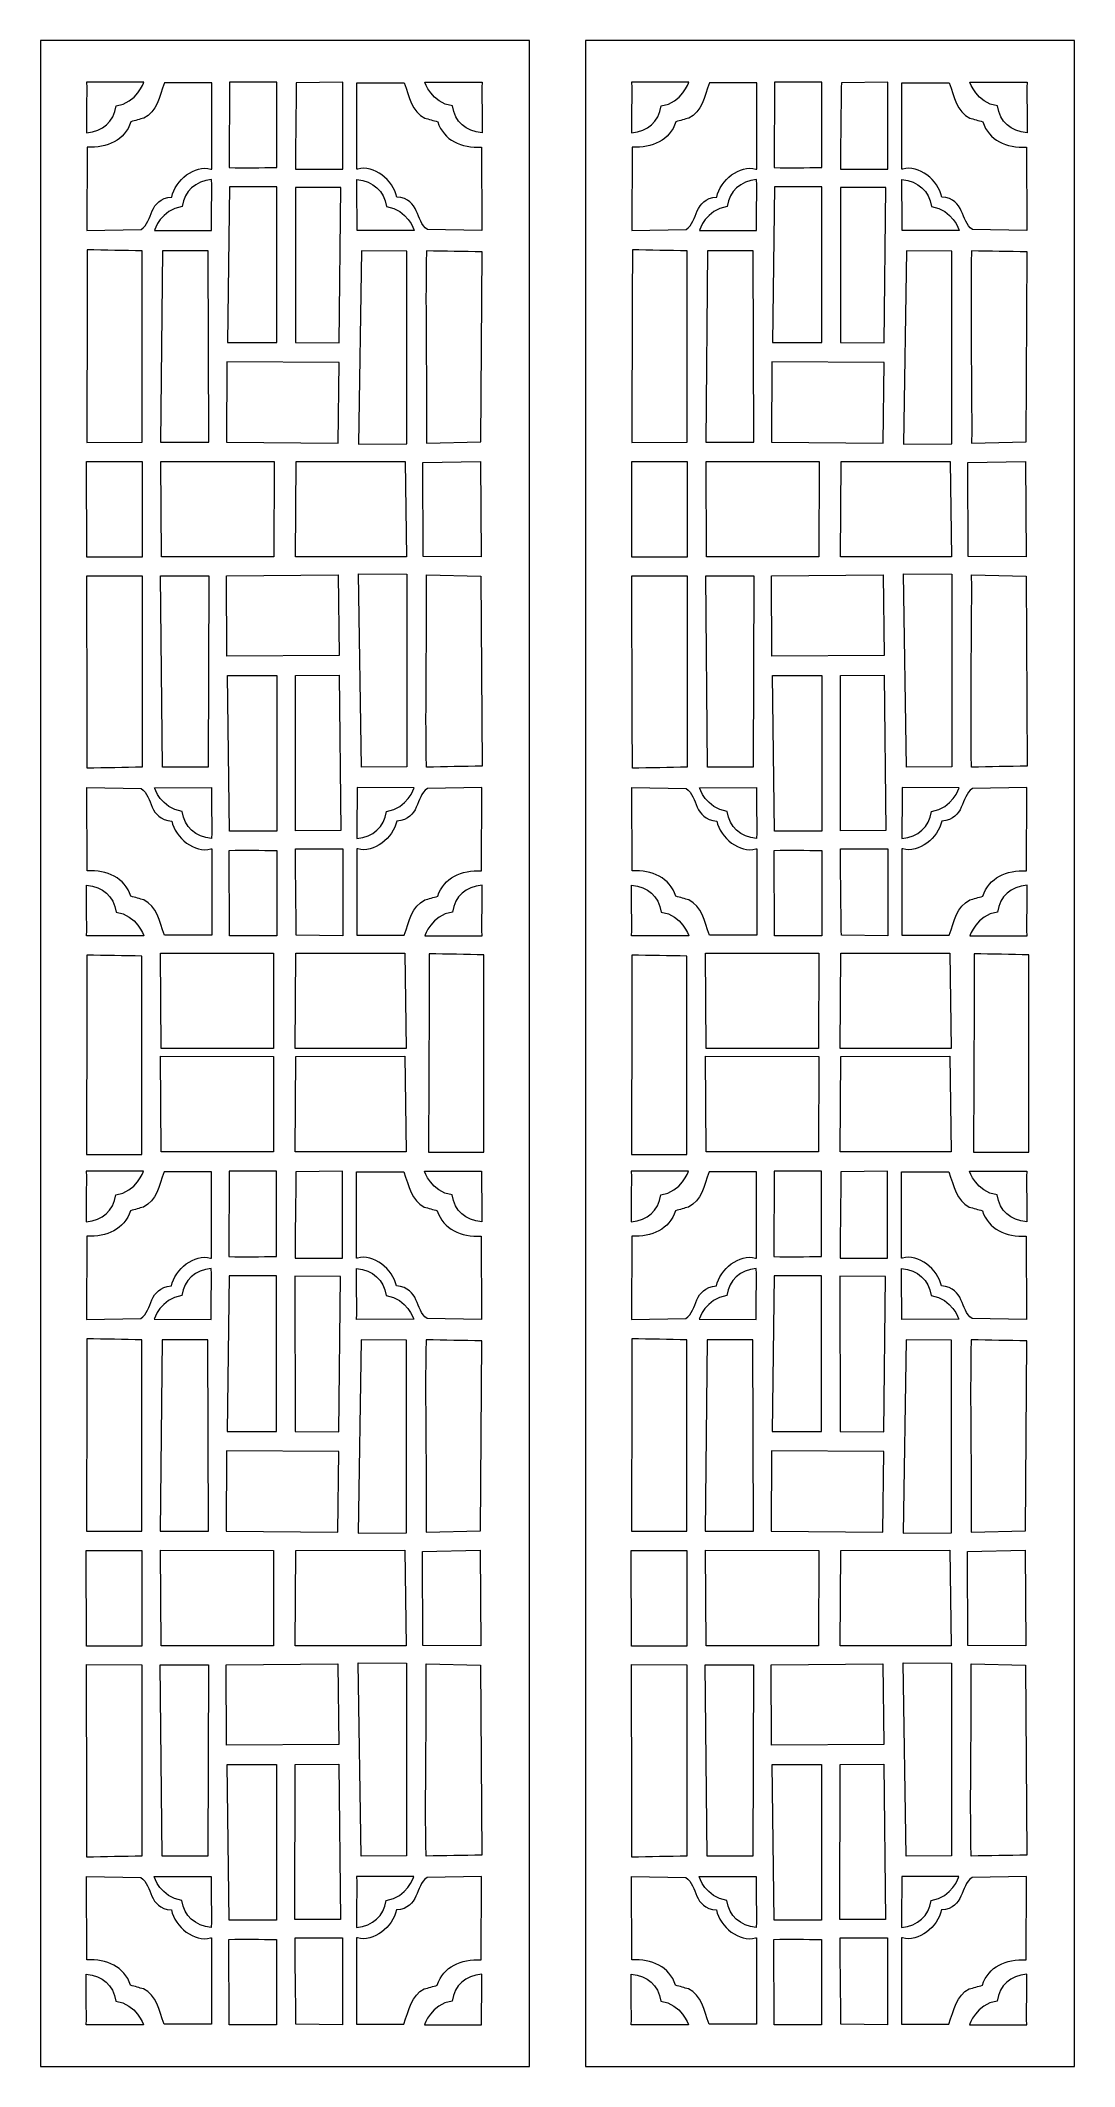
# Model space of a CAD drawing. Header units: centimetres. Extents: x -17.7 to -8, y -9.5 to 9.5.
import ezdxf

# ---------------------------------------------------------------- set-up
doc = ezdxf.new("R2010")
doc.units = ezdxf.units.CM
doc.header["$MEASUREMENT"] = 0
doc.layers.add('layer 1', color=7, linetype='Continuous')

msp = doc.modelspace()

# ---------------------------------------------------------------- linework, layer by layer
at = {"layer": 'layer 1', "color": 250, "lineweight": 20}
for points in [[(-17.67223, 9.5), (-17.67223, 9.5), (-13.08766, 9.5), (-13.08766, 9.5), (-13.08766, 9.5), (-13.08766, 9.5), (-13.08766, -9.5), (-13.08766, -9.5), (-13.08766, -9.5), (-13.08766, -9.5), (-17.67223, -9.5), (-17.67223, -9.5), (-17.67223, -9.5), (-17.67223, -9.5), (-17.67223, 9.5), (-17.67223, 9.5)], [(-12.56172, 9.5), (-12.56172, 9.5), (-7.97715, 9.5), (-7.97715, 9.5), (-7.97715, 9.5), (-7.97715, 9.5), (-7.97715, -9.5), (-7.97715, -9.5), (-7.97715, -9.5), (-7.97715, -9.5), (-12.56172, -9.5), (-12.56172, -9.5), (-12.56172, -9.5), (-12.56172, -9.5), (-12.56172, 9.5), (-12.56172, 9.5)]]:
    msp.add_open_spline(points, degree=3, knots=[0, 0, 0, 0, 0.2, 0.2, 0.2, 0.2, 0.4, 0.4, 0.4, 0.4, 0.6, 0.6, 0.6, 0.6, 1, 1, 1, 1], dxfattribs=at)
at = {"layer": 'layer 1', "color": 7, "lineweight": 9}
for points, knots in [([(-17.24072, 8.63296), (-17.24511, 8.75703), (-17.23587, 8.98567), (-17.24031, 9.11048), (-17.24031, 9.11048), (-17.24031, 9.11048), (-16.70385, 9.10924), (-16.70385, 9.10924), (-16.70385, 9.10924), (-16.70385, 9.10924), (-16.76543, 8.91442), (-16.96408, 8.88628), (-16.96408, 8.88628), (-16.98723, 8.73531), (-17.08613, 8.6505), (-17.24072, 8.63296)], [0, 0, 0, 0, 0.2, 0.2, 0.2, 0.2, 0.4, 0.4, 0.4, 0.4, 0.6, 0.6, 0.6, 0.6, 1, 1, 1, 1]), ([(-17.23897, 7.71855), (-17.23897, 7.71855), (-17.23609, 8.49939), (-17.23609, 8.49939), (-17.23609, 8.49939), (-17.04516, 8.49344), (-16.88418, 8.55948), (-16.82466, 8.73815), (-16.82466, 8.73815), (-16.784, 8.74978), (-16.74332, 8.76139), (-16.70266, 8.773), (-16.70266, 8.773), (-16.58304, 8.83118), (-16.55723, 8.96793), (-16.51097, 9.10412), (-16.51097, 9.10412), (-16.36284, 9.10412), (-16.21469, 9.10412), (-16.06658, 9.10412), (-16.06658, 9.10412), (-16.06658, 8.83402), (-16.06658, 8.56385), (-16.06658, 8.29376), (-16.06658, 8.29376), (-16.06948, 8.29376), (-16.07238, 8.29376), (-16.07529, 8.29376), (-16.07529, 8.29376), (-16.22403, 8.33831), (-16.40986, 8.18989), (-16.44126, 8.03235), (-16.44126, 8.03235), (-16.6636, 8.01292), (-16.6108, 7.80714), (-16.72881, 7.72736), (-16.72881, 7.72736), (-16.72881, 7.72736), (-17.23897, 7.71855), (-17.23897, 7.71855)], [0, 0, 0, 0, 0.09090909, 0.09090909, 0.09090909, 0.09090909, 0.18181818, 0.18181818, 0.18181818, 0.18181818, 0.27272727, 0.27272727, 0.27272727, 0.27272727, 0.36363636, 0.36363636, 0.36363636, 0.36363636, 0.45454545, 0.45454545, 0.45454545, 0.45454545, 0.54545455, 0.54545455, 0.54545455, 0.54545455, 0.63636364, 0.63636364, 0.63636364, 0.63636364, 0.72727273, 0.72727273, 0.72727273, 0.72727273, 0.81818182, 0.81818182, 0.81818182, 0.81818182, 1, 1, 1, 1]), ([(-15.90224, 8.30807), (-15.90224, 8.30807), (-15.90103, 9.10906), (-15.90103, 9.10906), (-15.90103, 9.10906), (-15.90103, 9.10906), (-15.45664, 9.10844), (-15.45664, 9.10844), (-15.45664, 9.10844), (-15.45664, 9.10844), (-15.45664, 8.30856), (-15.45664, 8.30856), (-15.45664, 8.30856), (-15.60703, 8.30856), (-15.75183, 8.30298), (-15.90224, 8.30807)], [0, 0, 0, 0, 0.2, 0.2, 0.2, 0.2, 0.4, 0.4, 0.4, 0.4, 0.6, 0.6, 0.6, 0.6, 1, 1, 1, 1]), ([(-15.28236, 8.29376), (-15.28236, 8.32279), (-15.28236, 8.35184), (-15.28236, 8.38089), (-15.28236, 8.38089), (-15.27946, 8.62195), (-15.27656, 8.86307), (-15.27363, 9.10412), (-15.27363, 9.10412), (-15.27363, 9.10412), (-14.83795, 9.10842), (-14.83795, 9.10842), (-14.83795, 9.10842), (-14.83795, 8.84704), (-14.83795, 8.55514), (-14.83795, 8.29376), (-14.83795, 8.29376), (-14.83795, 8.29376), (-15.28236, 8.29376), (-15.28236, 8.29376)], [0, 0, 0, 0, 0.16666667, 0.16666667, 0.16666667, 0.16666667, 0.33333333, 0.33333333, 0.33333333, 0.33333333, 0.5, 0.5, 0.5, 0.5, 0.66666667, 0.66666667, 0.66666667, 0.66666667, 1, 1, 1, 1]), ([(-13.53386, 7.71855), (-13.53386, 7.71855), (-13.53674, 8.49939), (-13.53674, 8.49939), (-13.53674, 8.49939), (-13.72767, 8.49344), (-13.88865, 8.55948), (-13.94817, 8.73815), (-13.94817, 8.73815), (-13.98883, 8.74978), (-14.02951, 8.76139), (-14.07017, 8.773), (-14.07017, 8.773), (-14.18979, 8.83118), (-14.2156, 8.96793), (-14.26186, 9.10412), (-14.26186, 9.10412), (-14.40999, 9.10412), (-14.55814, 9.10412), (-14.70625, 9.10412), (-14.70625, 9.10412), (-14.70625, 8.83402), (-14.70625, 8.56385), (-14.70625, 8.29376), (-14.70625, 8.29376), (-14.70335, 8.29376), (-14.70045, 8.29376), (-14.69754, 8.29376), (-14.69754, 8.29376), (-14.5488, 8.33831), (-14.36297, 8.18989), (-14.33157, 8.03235), (-14.33157, 8.03235), (-14.10923, 8.01292), (-14.16203, 7.80714), (-14.04402, 7.72736), (-14.04402, 7.72736), (-14.04402, 7.72736), (-13.53386, 7.71855), (-13.53386, 7.71855)], [0, 0, 0, 0, 0.09090909, 0.09090909, 0.09090909, 0.09090909, 0.18181818, 0.18181818, 0.18181818, 0.18181818, 0.27272727, 0.27272727, 0.27272727, 0.27272727, 0.36363636, 0.36363636, 0.36363636, 0.36363636, 0.45454545, 0.45454545, 0.45454545, 0.45454545, 0.54545455, 0.54545455, 0.54545455, 0.54545455, 0.63636364, 0.63636364, 0.63636364, 0.63636364, 0.72727273, 0.72727273, 0.72727273, 0.72727273, 0.81818182, 0.81818182, 0.81818182, 0.81818182, 1, 1, 1, 1]), ([(-13.53211, 8.63296), (-13.52772, 8.75703), (-13.53697, 8.98567), (-13.53252, 9.11048), (-13.53252, 9.11048), (-13.53252, 9.11048), (-14.06898, 9.10924), (-14.06898, 9.10924), (-14.06898, 9.10924), (-14.06898, 9.10924), (-14.0074, 8.91442), (-13.80875, 8.88628), (-13.80875, 8.88628), (-13.7856, 8.73531), (-13.6867, 8.6505), (-13.53211, 8.63296)], [0, 0, 0, 0, 0.2, 0.2, 0.2, 0.2, 0.4, 0.4, 0.4, 0.4, 0.6, 0.6, 0.6, 0.6, 1, 1, 1, 1]), ([(-16.06779, 8.19607), (-16.06341, 8.07201), (-16.07265, 7.84336), (-16.0682, 7.71855), (-16.0682, 7.71855), (-16.0682, 7.71855), (-16.60466, 7.71979), (-16.60466, 7.71979), (-16.60466, 7.71979), (-16.60466, 7.71979), (-16.54308, 7.91461), (-16.34443, 7.94275), (-16.34443, 7.94275), (-16.32129, 8.09373), (-16.22239, 8.17853), (-16.06779, 8.19607)], [0, 0, 0, 0, 0.2, 0.2, 0.2, 0.2, 0.4, 0.4, 0.4, 0.4, 0.6, 0.6, 0.6, 0.6, 1, 1, 1, 1]), ([(-14.70504, 8.19607), (-14.70942, 8.07201), (-14.70018, 7.84336), (-14.70463, 7.71855), (-14.70463, 7.71855), (-14.70463, 7.71855), (-14.16817, 7.71979), (-14.16817, 7.71979), (-14.16817, 7.71979), (-14.16817, 7.71979), (-14.22975, 7.91461), (-14.4284, 7.94275), (-14.4284, 7.94275), (-14.45154, 8.09373), (-14.55044, 8.17853), (-14.70504, 8.19607)], [0, 0, 0, 0, 0.2, 0.2, 0.2, 0.2, 0.4, 0.4, 0.4, 0.4, 0.6, 0.6, 0.6, 0.6, 1, 1, 1, 1]), ([(-15.45635, 6.66664), (-15.45635, 6.66664), (-15.91843, 6.66907), (-15.91843, 6.66907), (-15.91843, 6.66907), (-15.91843, 6.66907), (-15.90124, 8.12825), (-15.90124, 8.12825), (-15.90124, 8.12825), (-15.90124, 8.12825), (-15.45664, 8.12819), (-15.45664, 8.12819), (-15.45664, 8.12819), (-15.45664, 8.12819), (-15.45635, 6.66664), (-15.45635, 6.66664)], [0, 0, 0, 0, 0.2, 0.2, 0.2, 0.2, 0.4, 0.4, 0.4, 0.4, 0.6, 0.6, 0.6, 0.6, 1, 1, 1, 1]), ([(-14.87281, 6.66429), (-14.87281, 6.66429), (-15.28249, 6.6667), (-15.28249, 6.6667), (-15.28249, 6.6667), (-15.28249, 6.6667), (-15.28296, 8.12306), (-15.28296, 8.12306), (-15.28296, 8.12306), (-15.28296, 8.12306), (-14.85527, 8.12187), (-14.85527, 8.12187), (-14.85527, 8.12187), (-14.85527, 8.12187), (-14.87281, 6.66429), (-14.87281, 6.66429)], [0, 0, 0, 0, 0.2, 0.2, 0.2, 0.2, 0.4, 0.4, 0.4, 0.4, 0.6, 0.6, 0.6, 0.6, 1, 1, 1, 1]), ([(-17.23854, 5.73156), (-17.23854, 5.73156), (-17.2342, 7.09126), (-17.2342, 7.09126), (-17.2342, 7.09126), (-17.2342, 7.09126), (-17.23333, 7.53654), (-17.23333, 7.53654), (-17.23333, 7.53654), (-17.07069, 7.53363), (-16.88274, 7.53069), (-16.7201, 7.52779), (-16.7201, 7.52779), (-16.7201, 7.52779), (-16.7201, 5.73193), (-16.7201, 5.73193), (-16.7201, 5.73193), (-16.7201, 5.73193), (-17.23854, 5.73156), (-17.23854, 5.73156)], [0, 0, 0, 0, 0.16666667, 0.16666667, 0.16666667, 0.16666667, 0.33333333, 0.33333333, 0.33333333, 0.33333333, 0.5, 0.5, 0.5, 0.5, 0.66666667, 0.66666667, 0.66666667, 0.66666667, 1, 1, 1, 1]), ([(-16.54582, 5.73395), (-16.54582, 5.73395), (-16.52795, 7.52653), (-16.52795, 7.52653), (-16.52795, 7.52653), (-16.52795, 7.52653), (-16.099, 7.5262), (-16.099, 7.5262), (-16.099, 7.5262), (-16.099, 7.5262), (-16.0927, 5.73372), (-16.0927, 5.73372), (-16.0927, 5.73372), (-16.0927, 5.73372), (-16.54582, 5.73395), (-16.54582, 5.73395)], [0, 0, 0, 0, 0.2, 0.2, 0.2, 0.2, 0.4, 0.4, 0.4, 0.4, 0.6, 0.6, 0.6, 0.6, 1, 1, 1, 1]), ([(-14.69063, 5.71465), (-14.69063, 5.71465), (-14.66382, 7.52618), (-14.66382, 7.52618), (-14.66382, 7.52618), (-14.66382, 7.52618), (-14.23671, 7.52494), (-14.23671, 7.52494), (-14.23671, 7.52494), (-14.23671, 7.52494), (-14.23671, 5.71729), (-14.23671, 5.71729), (-14.23671, 5.71729), (-14.23671, 5.71729), (-14.69063, 5.71465), (-14.69063, 5.71465)], [0, 0, 0, 0, 0.2, 0.2, 0.2, 0.2, 0.4, 0.4, 0.4, 0.4, 0.6, 0.6, 0.6, 0.6, 1, 1, 1, 1]), ([(-14.05205, 5.72359), (-14.04822, 6.32492), (-14.06527, 6.92571), (-14.05372, 7.52694), (-14.05372, 7.52694), (-13.87947, 7.52404), (-13.70517, 7.52114), (-13.53089, 7.51823), (-13.53089, 7.51823), (-13.53089, 7.51823), (-13.54219, 5.73578), (-13.54219, 5.73578), (-13.54219, 5.73578), (-13.54219, 5.73578), (-14.05205, 5.72359), (-14.05205, 5.72359)], [0, 0, 0, 0, 0.2, 0.2, 0.2, 0.2, 0.4, 0.4, 0.4, 0.4, 0.6, 0.6, 0.6, 0.6, 1, 1, 1, 1]), ([(-15.92716, 5.73193), (-15.92716, 5.73193), (-15.92633, 6.48795), (-15.92633, 6.48795), (-15.92633, 6.48795), (-15.92633, 6.48795), (-14.87281, 6.48131), (-14.87281, 6.48131), (-14.87281, 6.48131), (-14.87281, 6.48131), (-14.88142, 5.724), (-14.88142, 5.724), (-14.88142, 5.724), (-14.88142, 5.724), (-15.92716, 5.73193), (-15.92716, 5.73193)], [0, 0, 0, 0, 0.2, 0.2, 0.2, 0.2, 0.4, 0.4, 0.4, 0.4, 0.6, 0.6, 0.6, 0.6, 1, 1, 1, 1]), ([(-16.72034, 4.6551), (-16.72034, 4.6551), (-16.71944, 5.55257), (-16.71944, 5.55257), (-16.71944, 5.55257), (-16.71944, 5.55257), (-17.23963, 5.55257), (-17.23963, 5.55257), (-17.23963, 5.55257), (-17.23963, 5.55257), (-17.23809, 4.65506), (-17.23809, 4.65506), (-17.23809, 4.65506), (-17.23809, 4.65506), (-16.72034, 4.6551), (-16.72034, 4.6551)], [0, 0, 0, 0, 0.2, 0.2, 0.2, 0.2, 0.4, 0.4, 0.4, 0.4, 0.6, 0.6, 0.6, 0.6, 1, 1, 1, 1]), ([(-16.54275, 5.55341), (-16.54275, 5.55341), (-16.53857, 4.65782), (-16.53857, 4.65782), (-16.53857, 4.65782), (-16.53857, 4.65782), (-15.48394, 4.65706), (-15.48394, 4.65706), (-15.48394, 4.65706), (-15.48394, 4.65706), (-15.48277, 5.55215), (-15.48277, 5.55215), (-15.48277, 5.55215), (-15.48277, 5.55215), (-16.54275, 5.55341), (-16.54275, 5.55341)], [0, 0, 0, 0, 0.2, 0.2, 0.2, 0.2, 0.4, 0.4, 0.4, 0.4, 0.6, 0.6, 0.6, 0.6, 1, 1, 1, 1]), ([(-15.27551, 5.55261), (-15.27551, 5.55261), (-15.28228, 4.65708), (-15.28228, 4.65708), (-15.28228, 4.65708), (-15.28228, 4.65708), (-14.24025, 4.65907), (-14.24025, 4.65907), (-14.24025, 4.65907), (-14.24025, 4.65907), (-14.25353, 5.55343), (-14.25353, 5.55343), (-14.25353, 5.55343), (-14.25353, 5.55343), (-15.27551, 5.55261), (-15.27551, 5.55261)], [0, 0, 0, 0, 0.2, 0.2, 0.2, 0.2, 0.4, 0.4, 0.4, 0.4, 0.6, 0.6, 0.6, 0.6, 1, 1, 1, 1]), ([(-14.08837, 5.5433), (-14.08837, 5.5433), (-14.08413, 4.65953), (-14.08413, 4.65953), (-14.08413, 4.65953), (-14.08413, 4.65953), (-13.53968, 4.65835), (-13.53968, 4.65835), (-13.53968, 4.65835), (-13.53968, 4.65835), (-13.54681, 5.55345), (-13.54681, 5.55345), (-13.54681, 5.55345), (-13.54681, 5.55345), (-14.08837, 5.5433), (-14.08837, 5.5433)], [0, 0, 0, 0, 0.2, 0.2, 0.2, 0.2, 0.4, 0.4, 0.4, 0.4, 0.6, 0.6, 0.6, 0.6, 1, 1, 1, 1]), ([(-17.23854, 4.48115), (-17.23854, 4.48115), (-17.2342, 3.12145), (-17.2342, 3.12145), (-17.2342, 3.12145), (-17.2342, 3.12145), (-17.23333, 2.67617), (-17.23333, 2.67617), (-17.23333, 2.67617), (-17.07069, 2.67908), (-16.88274, 2.68202), (-16.7201, 2.68492), (-16.7201, 2.68492), (-16.7201, 2.68492), (-16.7201, 4.48078), (-16.7201, 4.48078), (-16.7201, 4.48078), (-16.7201, 4.48078), (-17.23854, 4.48115), (-17.23854, 4.48115)], [0, 0, 0, 0, 0.16666667, 0.16666667, 0.16666667, 0.16666667, 0.33333333, 0.33333333, 0.33333333, 0.33333333, 0.5, 0.5, 0.5, 0.5, 0.66666667, 0.66666667, 0.66666667, 0.66666667, 1, 1, 1, 1]), ([(-16.54582, 4.47877), (-16.54582, 4.47877), (-16.52795, 2.68618), (-16.52795, 2.68618), (-16.52795, 2.68618), (-16.52795, 2.68618), (-16.099, 2.68651), (-16.099, 2.68651), (-16.099, 2.68651), (-16.099, 2.68651), (-16.0927, 4.47899), (-16.0927, 4.47899), (-16.0927, 4.47899), (-16.0927, 4.47899), (-16.54582, 4.47877), (-16.54582, 4.47877)], [0, 0, 0, 0, 0.2, 0.2, 0.2, 0.2, 0.4, 0.4, 0.4, 0.4, 0.6, 0.6, 0.6, 0.6, 1, 1, 1, 1]), ([(-15.92716, 4.48078), (-15.92716, 4.48078), (-15.92633, 3.72476), (-15.92633, 3.72476), (-15.92633, 3.72476), (-15.92633, 3.72476), (-14.87281, 3.73141), (-14.87281, 3.73141), (-14.87281, 3.73141), (-14.87281, 3.73141), (-14.88142, 4.48871), (-14.88142, 4.48871), (-14.88142, 4.48871), (-14.88142, 4.48871), (-15.92716, 4.48078), (-15.92716, 4.48078)], [0, 0, 0, 0, 0.2, 0.2, 0.2, 0.2, 0.4, 0.4, 0.4, 0.4, 0.6, 0.6, 0.6, 0.6, 1, 1, 1, 1]), ([(-14.69063, 4.49806), (-14.69063, 4.49806), (-14.66382, 2.68653), (-14.66382, 2.68653), (-14.66382, 2.68653), (-14.66382, 2.68653), (-14.23671, 2.68777), (-14.23671, 2.68777), (-14.23671, 2.68777), (-14.23671, 2.68777), (-14.23671, 4.49542), (-14.23671, 4.49542), (-14.23671, 4.49542), (-14.23671, 4.49542), (-14.69063, 4.49806), (-14.69063, 4.49806)], [0, 0, 0, 0, 0.2, 0.2, 0.2, 0.2, 0.4, 0.4, 0.4, 0.4, 0.6, 0.6, 0.6, 0.6, 1, 1, 1, 1]), ([(-14.05205, 4.48912), (-14.04822, 3.88779), (-14.06527, 3.287), (-14.05372, 2.68577), (-14.05372, 2.68577), (-13.87947, 2.68867), (-13.70517, 2.69157), (-13.53089, 2.69448), (-13.53089, 2.69448), (-13.53089, 2.69448), (-13.54219, 4.47693), (-13.54219, 4.47693), (-13.54219, 4.47693), (-13.54219, 4.47693), (-14.05205, 4.48912), (-14.05205, 4.48912)], [0, 0, 0, 0, 0.2, 0.2, 0.2, 0.2, 0.4, 0.4, 0.4, 0.4, 0.6, 0.6, 0.6, 0.6, 1, 1, 1, 1]), ([(-15.45635, 3.54607), (-15.45635, 3.54607), (-15.91843, 3.54364), (-15.91843, 3.54364), (-15.91843, 3.54364), (-15.91843, 3.54364), (-15.90124, 2.08446), (-15.90124, 2.08446), (-15.90124, 2.08446), (-15.90124, 2.08446), (-15.45664, 2.08452), (-15.45664, 2.08452), (-15.45664, 2.08452), (-15.45664, 2.08452), (-15.45635, 3.54607), (-15.45635, 3.54607)], [0, 0, 0, 0, 0.2, 0.2, 0.2, 0.2, 0.4, 0.4, 0.4, 0.4, 0.6, 0.6, 0.6, 0.6, 1, 1, 1, 1]), ([(-14.87281, 3.54842), (-14.87281, 3.54842), (-15.28249, 3.54601), (-15.28249, 3.54601), (-15.28249, 3.54601), (-15.28249, 3.54601), (-15.28296, 2.08965), (-15.28296, 2.08965), (-15.28296, 2.08965), (-15.28296, 2.08965), (-14.85527, 2.09084), (-14.85527, 2.09084), (-14.85527, 2.09084), (-14.85527, 2.09084), (-14.87281, 3.54842), (-14.87281, 3.54842)], [0, 0, 0, 0, 0.2, 0.2, 0.2, 0.2, 0.4, 0.4, 0.4, 0.4, 0.6, 0.6, 0.6, 0.6, 1, 1, 1, 1]), ([(-17.23897, 2.49416), (-17.23897, 2.49416), (-17.23609, 1.71332), (-17.23609, 1.71332), (-17.23609, 1.71332), (-17.04516, 1.71927), (-16.88418, 1.65323), (-16.82466, 1.47456), (-16.82466, 1.47456), (-16.784, 1.46293), (-16.74332, 1.45132), (-16.70266, 1.43971), (-16.70266, 1.43971), (-16.58304, 1.38153), (-16.55723, 1.24478), (-16.51097, 1.10859), (-16.51097, 1.10859), (-16.36284, 1.10859), (-16.21469, 1.10859), (-16.06658, 1.10859), (-16.06658, 1.10859), (-16.06658, 1.37869), (-16.06658, 1.64886), (-16.06658, 1.91895), (-16.06658, 1.91895), (-16.06948, 1.91895), (-16.07238, 1.91895), (-16.07529, 1.91895), (-16.07529, 1.91895), (-16.22403, 1.8744), (-16.40986, 2.02282), (-16.44126, 2.18036), (-16.44126, 2.18036), (-16.6636, 2.19979), (-16.6108, 2.40557), (-16.72881, 2.48535), (-16.72881, 2.48535), (-16.72881, 2.48535), (-17.23897, 2.49416), (-17.23897, 2.49416)], [0, 0, 0, 0, 0.09090909, 0.09090909, 0.09090909, 0.09090909, 0.18181818, 0.18181818, 0.18181818, 0.18181818, 0.27272727, 0.27272727, 0.27272727, 0.27272727, 0.36363636, 0.36363636, 0.36363636, 0.36363636, 0.45454545, 0.45454545, 0.45454545, 0.45454545, 0.54545455, 0.54545455, 0.54545455, 0.54545455, 0.63636364, 0.63636364, 0.63636364, 0.63636364, 0.72727273, 0.72727273, 0.72727273, 0.72727273, 0.81818182, 0.81818182, 0.81818182, 0.81818182, 1, 1, 1, 1]), ([(-16.06779, 2.01664), (-16.06341, 2.14071), (-16.07265, 2.36935), (-16.0682, 2.49416), (-16.0682, 2.49416), (-16.0682, 2.49416), (-16.60466, 2.49292), (-16.60466, 2.49292), (-16.60466, 2.49292), (-16.60466, 2.49292), (-16.54308, 2.2981), (-16.34443, 2.26996), (-16.34443, 2.26996), (-16.32129, 2.11898), (-16.22239, 2.03418), (-16.06779, 2.01664)], [0, 0, 0, 0, 0.2, 0.2, 0.2, 0.2, 0.4, 0.4, 0.4, 0.4, 0.6, 0.6, 0.6, 0.6, 1, 1, 1, 1]), ([(-14.70504, 2.01664), (-14.70942, 2.14071), (-14.70018, 2.36935), (-14.70463, 2.49416), (-14.70463, 2.49416), (-14.70463, 2.49416), (-14.16817, 2.49292), (-14.16817, 2.49292), (-14.16817, 2.49292), (-14.16817, 2.49292), (-14.22975, 2.2981), (-14.4284, 2.26996), (-14.4284, 2.26996), (-14.45154, 2.11898), (-14.55044, 2.03418), (-14.70504, 2.01664)], [0, 0, 0, 0, 0.2, 0.2, 0.2, 0.2, 0.4, 0.4, 0.4, 0.4, 0.6, 0.6, 0.6, 0.6, 1, 1, 1, 1]), ([(-13.53386, 2.49416), (-13.53386, 2.49416), (-13.53674, 1.71332), (-13.53674, 1.71332), (-13.53674, 1.71332), (-13.72767, 1.71927), (-13.88865, 1.65323), (-13.94817, 1.47456), (-13.94817, 1.47456), (-13.98883, 1.46293), (-14.02951, 1.45132), (-14.07017, 1.43971), (-14.07017, 1.43971), (-14.18979, 1.38153), (-14.2156, 1.24478), (-14.26186, 1.10859), (-14.26186, 1.10859), (-14.40999, 1.10859), (-14.55814, 1.10859), (-14.70625, 1.10859), (-14.70625, 1.10859), (-14.70625, 1.37869), (-14.70625, 1.64886), (-14.70625, 1.91895), (-14.70625, 1.91895), (-14.70335, 1.91895), (-14.70045, 1.91895), (-14.69754, 1.91895), (-14.69754, 1.91895), (-14.5488, 1.8744), (-14.36297, 2.02282), (-14.33157, 2.18036), (-14.33157, 2.18036), (-14.10923, 2.19979), (-14.16203, 2.40557), (-14.04402, 2.48535), (-14.04402, 2.48535), (-14.04402, 2.48535), (-13.53386, 2.49416), (-13.53386, 2.49416)], [0, 0, 0, 0, 0.09090909, 0.09090909, 0.09090909, 0.09090909, 0.18181818, 0.18181818, 0.18181818, 0.18181818, 0.27272727, 0.27272727, 0.27272727, 0.27272727, 0.36363636, 0.36363636, 0.36363636, 0.36363636, 0.45454545, 0.45454545, 0.45454545, 0.45454545, 0.54545455, 0.54545455, 0.54545455, 0.54545455, 0.63636364, 0.63636364, 0.63636364, 0.63636364, 0.72727273, 0.72727273, 0.72727273, 0.72727273, 0.81818182, 0.81818182, 0.81818182, 0.81818182, 1, 1, 1, 1]), ([(-15.90224, 1.90464), (-15.90224, 1.90464), (-15.90103, 1.10365), (-15.90103, 1.10365), (-15.90103, 1.10365), (-15.90103, 1.10365), (-15.45664, 1.10427), (-15.45664, 1.10427), (-15.45664, 1.10427), (-15.45664, 1.10427), (-15.45664, 1.90415), (-15.45664, 1.90415), (-15.45664, 1.90415), (-15.60703, 1.90415), (-15.75183, 1.90973), (-15.90224, 1.90464)], [0, 0, 0, 0, 0.2, 0.2, 0.2, 0.2, 0.4, 0.4, 0.4, 0.4, 0.6, 0.6, 0.6, 0.6, 1, 1, 1, 1]), ([(-15.28236, 1.91895), (-15.28236, 1.88992), (-15.28236, 1.86087), (-15.28236, 1.83183), (-15.28236, 1.83183), (-15.27946, 1.59076), (-15.27656, 1.34964), (-15.27363, 1.10859), (-15.27363, 1.10859), (-15.27363, 1.10859), (-14.83795, 1.10429), (-14.83795, 1.10429), (-14.83795, 1.10429), (-14.83795, 1.36568), (-14.83795, 1.65757), (-14.83795, 1.91895), (-14.83795, 1.91895), (-14.83795, 1.91895), (-15.28236, 1.91895), (-15.28236, 1.91895)], [0, 0, 0, 0, 0.16666667, 0.16666667, 0.16666667, 0.16666667, 0.33333333, 0.33333333, 0.33333333, 0.33333333, 0.5, 0.5, 0.5, 0.5, 0.66666667, 0.66666667, 0.66666667, 0.66666667, 1, 1, 1, 1]), ([(-17.24072, 1.57975), (-17.24511, 1.45569), (-17.23587, 1.22704), (-17.24031, 1.10223), (-17.24031, 1.10223), (-17.24031, 1.10223), (-16.70385, 1.10347), (-16.70385, 1.10347), (-16.70385, 1.10347), (-16.70385, 1.10347), (-16.76543, 1.29829), (-16.96408, 1.32643), (-16.96408, 1.32643), (-16.98723, 1.47741), (-17.08613, 1.56221), (-17.24072, 1.57975)], [0, 0, 0, 0, 0.2, 0.2, 0.2, 0.2, 0.4, 0.4, 0.4, 0.4, 0.6, 0.6, 0.6, 0.6, 1, 1, 1, 1]), ([(-13.53211, 1.57975), (-13.52772, 1.45569), (-13.53697, 1.22704), (-13.53252, 1.10223), (-13.53252, 1.10223), (-13.53252, 1.10223), (-14.06898, 1.10347), (-14.06898, 1.10347), (-14.06898, 1.10347), (-14.06898, 1.10347), (-14.0074, 1.29829), (-13.80875, 1.32643), (-13.80875, 1.32643), (-13.7856, 1.47741), (-13.6867, 1.56221), (-13.53211, 1.57975)], [0, 0, 0, 0, 0.2, 0.2, 0.2, 0.2, 0.4, 0.4, 0.4, 0.4, 0.6, 0.6, 0.6, 0.6, 1, 1, 1, 1]), ([(-17.24194, -0.94616), (-17.24194, -0.94616), (-17.23759, 0.46164), (-17.23759, 0.46164), (-17.23759, 0.46164), (-17.23759, 0.46164), (-17.23673, 0.92267), (-17.23673, 0.92267), (-17.23673, 0.92267), (-17.07409, 0.91966), (-16.88614, 0.91661), (-16.72349, 0.91361), (-16.72349, 0.91361), (-16.72349, 0.91361), (-16.72349, -0.94577), (-16.72349, -0.94577), (-16.72349, -0.94577), (-16.72349, -0.94577), (-17.24194, -0.94616), (-17.24194, -0.94616)], [0, 0, 0, 0, 0.16666667, 0.16666667, 0.16666667, 0.16666667, 0.33333333, 0.33333333, 0.33333333, 0.33333333, 0.5, 0.5, 0.5, 0.5, 0.66666667, 0.66666667, 0.66666667, 0.66666667, 1, 1, 1, 1]), ([(-16.54615, 0.94173), (-16.54615, 0.94173), (-16.54197, 0.04614), (-16.54197, 0.04614), (-16.54197, 0.04614), (-16.54197, 0.04614), (-15.48734, 0.04538), (-15.48734, 0.04538), (-15.48734, 0.04538), (-15.48734, 0.04538), (-15.48616, 0.94047), (-15.48616, 0.94047), (-15.48616, 0.94047), (-15.48616, 0.94047), (-16.54615, 0.94173), (-16.54615, 0.94173)], [0, 0, 0, 0, 0.2, 0.2, 0.2, 0.2, 0.4, 0.4, 0.4, 0.4, 0.6, 0.6, 0.6, 0.6, 1, 1, 1, 1]), ([(-15.27891, 0.94093), (-15.27891, 0.94093), (-15.28568, 0.0454), (-15.28568, 0.0454), (-15.28568, 0.0454), (-15.28568, 0.0454), (-14.24364, 0.04739), (-14.24364, 0.04739), (-14.24364, 0.04739), (-14.24364, 0.04739), (-14.25692, 0.94175), (-14.25692, 0.94175), (-14.25692, 0.94175), (-14.25692, 0.94175), (-15.27891, 0.94093), (-15.27891, 0.94093)], [0, 0, 0, 0, 0.2, 0.2, 0.2, 0.2, 0.4, 0.4, 0.4, 0.4, 0.6, 0.6, 0.6, 0.6, 1, 1, 1, 1]), ([(-14.03299, -0.92557), (-14.03299, -0.92557), (-14.02864, 0.4757), (-14.02864, 0.4757), (-14.02864, 0.4757), (-14.02864, 0.4757), (-14.02778, 0.93459), (-14.02778, 0.93459), (-14.02778, 0.93459), (-13.86514, 0.93159), (-13.67719, 0.92856), (-13.51454, 0.92557), (-13.51454, 0.92557), (-13.51454, 0.92557), (-13.51454, -0.92519), (-13.51454, -0.92519), (-13.51454, -0.92519), (-13.51454, -0.92519), (-14.03299, -0.92557), (-14.03299, -0.92557)], [0, 0, 0, 0, 0.16666667, 0.16666667, 0.16666667, 0.16666667, 0.33333333, 0.33333333, 0.33333333, 0.33333333, 0.5, 0.5, 0.5, 0.5, 0.66666667, 0.66666667, 0.66666667, 0.66666667, 1, 1, 1, 1]), ([(-16.54615, -0.02646), (-16.54615, -0.02646), (-16.54197, -0.92205), (-16.54197, -0.92205), (-16.54197, -0.92205), (-16.54197, -0.92205), (-15.48734, -0.92281), (-15.48734, -0.92281), (-15.48734, -0.92281), (-15.48734, -0.92281), (-15.48616, -0.02771), (-15.48616, -0.02771), (-15.48616, -0.02771), (-15.48616, -0.02771), (-16.54615, -0.02646), (-16.54615, -0.02646)], [0, 0, 0, 0, 0.2, 0.2, 0.2, 0.2, 0.4, 0.4, 0.4, 0.4, 0.6, 0.6, 0.6, 0.6, 1, 1, 1, 1]), ([(-15.27891, -0.02726), (-15.27891, -0.02726), (-15.28568, -0.92279), (-15.28568, -0.92279), (-15.28568, -0.92279), (-15.28568, -0.92279), (-14.24364, -0.92079), (-14.24364, -0.92079), (-14.24364, -0.92079), (-14.24364, -0.92079), (-14.25692, -0.02643), (-14.25692, -0.02643), (-14.25692, -0.02643), (-14.25692, -0.02643), (-15.27891, -0.02726), (-15.27891, -0.02726)], [0, 0, 0, 0, 0.2, 0.2, 0.2, 0.2, 0.4, 0.4, 0.4, 0.4, 0.6, 0.6, 0.6, 0.6, 1, 1, 1, 1]), ([(-17.24412, -1.57975), (-17.24851, -1.45569), (-17.23926, -1.22704), (-17.24371, -1.10223), (-17.24371, -1.10223), (-17.24371, -1.10223), (-16.70725, -1.10347), (-16.70725, -1.10347), (-16.70725, -1.10347), (-16.70725, -1.10347), (-16.76883, -1.29829), (-16.96748, -1.32643), (-16.96748, -1.32643), (-16.99062, -1.47741), (-17.08953, -1.56221), (-17.24412, -1.57975)], [0, 0, 0, 0, 0.2, 0.2, 0.2, 0.2, 0.4, 0.4, 0.4, 0.4, 0.6, 0.6, 0.6, 0.6, 1, 1, 1, 1]), ([(-17.24237, -2.49416), (-17.24237, -2.49416), (-17.23949, -1.71332), (-17.23949, -1.71332), (-17.23949, -1.71332), (-17.04856, -1.71927), (-16.88758, -1.65323), (-16.82806, -1.47456), (-16.82806, -1.47456), (-16.7874, -1.46293), (-16.74672, -1.45132), (-16.70606, -1.43971), (-16.70606, -1.43971), (-16.58644, -1.38153), (-16.56062, -1.24478), (-16.51436, -1.10859), (-16.51436, -1.10859), (-16.36623, -1.10859), (-16.21808, -1.10859), (-16.06997, -1.10859), (-16.06997, -1.10859), (-16.06997, -1.37869), (-16.06997, -1.64886), (-16.06997, -1.91895), (-16.06997, -1.91895), (-16.07288, -1.91895), (-16.07578, -1.91895), (-16.07868, -1.91895), (-16.07868, -1.91895), (-16.22743, -1.8744), (-16.41326, -2.02282), (-16.44465, -2.18036), (-16.44465, -2.18036), (-16.667, -2.19979), (-16.61419, -2.40557), (-16.7322, -2.48535), (-16.7322, -2.48535), (-16.7322, -2.48535), (-17.24237, -2.49416), (-17.24237, -2.49416)], [0, 0, 0, 0, 0.09090909, 0.09090909, 0.09090909, 0.09090909, 0.18181818, 0.18181818, 0.18181818, 0.18181818, 0.27272727, 0.27272727, 0.27272727, 0.27272727, 0.36363636, 0.36363636, 0.36363636, 0.36363636, 0.45454545, 0.45454545, 0.45454545, 0.45454545, 0.54545455, 0.54545455, 0.54545455, 0.54545455, 0.63636364, 0.63636364, 0.63636364, 0.63636364, 0.72727273, 0.72727273, 0.72727273, 0.72727273, 0.81818182, 0.81818182, 0.81818182, 0.81818182, 1, 1, 1, 1]), ([(-15.90564, -1.90464), (-15.90564, -1.90464), (-15.90443, -1.10365), (-15.90443, -1.10365), (-15.90443, -1.10365), (-15.90443, -1.10365), (-15.46004, -1.10427), (-15.46004, -1.10427), (-15.46004, -1.10427), (-15.46004, -1.10427), (-15.46004, -1.90415), (-15.46004, -1.90415), (-15.46004, -1.90415), (-15.61043, -1.90415), (-15.75523, -1.90973), (-15.90564, -1.90464)], [0, 0, 0, 0, 0.2, 0.2, 0.2, 0.2, 0.4, 0.4, 0.4, 0.4, 0.6, 0.6, 0.6, 0.6, 1, 1, 1, 1]), ([(-15.28576, -1.91895), (-15.28576, -1.88992), (-15.28576, -1.86087), (-15.28576, -1.83183), (-15.28576, -1.83183), (-15.28286, -1.59076), (-15.27996, -1.34964), (-15.27703, -1.10859), (-15.27703, -1.10859), (-15.27703, -1.10859), (-14.84135, -1.10429), (-14.84135, -1.10429), (-14.84135, -1.10429), (-14.84135, -1.36568), (-14.84135, -1.65757), (-14.84135, -1.91895), (-14.84135, -1.91895), (-14.84135, -1.91895), (-15.28576, -1.91895), (-15.28576, -1.91895)], [0, 0, 0, 0, 0.16666667, 0.16666667, 0.16666667, 0.16666667, 0.33333333, 0.33333333, 0.33333333, 0.33333333, 0.5, 0.5, 0.5, 0.5, 0.66666667, 0.66666667, 0.66666667, 0.66666667, 1, 1, 1, 1]), ([(-13.53725, -2.49416), (-13.53725, -2.49416), (-13.54014, -1.71332), (-13.54014, -1.71332), (-13.54014, -1.71332), (-13.73107, -1.71927), (-13.89204, -1.65323), (-13.95156, -1.47456), (-13.95156, -1.47456), (-13.99222, -1.46293), (-14.03291, -1.45132), (-14.07357, -1.43971), (-14.07357, -1.43971), (-14.19318, -1.38153), (-14.219, -1.24478), (-14.26526, -1.10859), (-14.26526, -1.10859), (-14.41339, -1.10859), (-14.56154, -1.10859), (-14.70965, -1.10859), (-14.70965, -1.10859), (-14.70965, -1.37869), (-14.70965, -1.64886), (-14.70965, -1.91895), (-14.70965, -1.91895), (-14.70675, -1.91895), (-14.70384, -1.91895), (-14.70094, -1.91895), (-14.70094, -1.91895), (-14.55219, -1.8744), (-14.36637, -2.02282), (-14.33497, -2.18036), (-14.33497, -2.18036), (-14.11262, -2.19979), (-14.16543, -2.40557), (-14.04742, -2.48535), (-14.04742, -2.48535), (-14.04742, -2.48535), (-13.53725, -2.49416), (-13.53725, -2.49416)], [0, 0, 0, 0, 0.09090909, 0.09090909, 0.09090909, 0.09090909, 0.18181818, 0.18181818, 0.18181818, 0.18181818, 0.27272727, 0.27272727, 0.27272727, 0.27272727, 0.36363636, 0.36363636, 0.36363636, 0.36363636, 0.45454545, 0.45454545, 0.45454545, 0.45454545, 0.54545455, 0.54545455, 0.54545455, 0.54545455, 0.63636364, 0.63636364, 0.63636364, 0.63636364, 0.72727273, 0.72727273, 0.72727273, 0.72727273, 0.81818182, 0.81818182, 0.81818182, 0.81818182, 1, 1, 1, 1]), ([(-13.5355, -1.57975), (-13.53112, -1.45569), (-13.54036, -1.22704), (-13.53592, -1.10223), (-13.53592, -1.10223), (-13.53592, -1.10223), (-14.07237, -1.10347), (-14.07237, -1.10347), (-14.07237, -1.10347), (-14.07237, -1.10347), (-14.0108, -1.29829), (-13.81214, -1.32643), (-13.81214, -1.32643), (-13.789, -1.47741), (-13.6901, -1.56221), (-13.5355, -1.57975)], [0, 0, 0, 0, 0.2, 0.2, 0.2, 0.2, 0.4, 0.4, 0.4, 0.4, 0.6, 0.6, 0.6, 0.6, 1, 1, 1, 1]), ([(-16.07119, -2.01664), (-16.0668, -2.14071), (-16.07605, -2.36935), (-16.0716, -2.49416), (-16.0716, -2.49416), (-16.0716, -2.49416), (-16.60806, -2.49292), (-16.60806, -2.49292), (-16.60806, -2.49292), (-16.60806, -2.49292), (-16.54648, -2.2981), (-16.34783, -2.26996), (-16.34783, -2.26996), (-16.32469, -2.11898), (-16.22578, -2.03418), (-16.07119, -2.01664)], [0, 0, 0, 0, 0.2, 0.2, 0.2, 0.2, 0.4, 0.4, 0.4, 0.4, 0.6, 0.6, 0.6, 0.6, 1, 1, 1, 1]), ([(-15.45975, -3.54607), (-15.45975, -3.54607), (-15.92182, -3.54364), (-15.92182, -3.54364), (-15.92182, -3.54364), (-15.92182, -3.54364), (-15.90463, -2.08446), (-15.90463, -2.08446), (-15.90463, -2.08446), (-15.90463, -2.08446), (-15.46004, -2.08452), (-15.46004, -2.08452), (-15.46004, -2.08452), (-15.46004, -2.08452), (-15.45975, -3.54607), (-15.45975, -3.54607)], [0, 0, 0, 0, 0.2, 0.2, 0.2, 0.2, 0.4, 0.4, 0.4, 0.4, 0.6, 0.6, 0.6, 0.6, 1, 1, 1, 1]), ([(-14.87621, -3.54842), (-14.87621, -3.54842), (-15.28588, -3.54601), (-15.28588, -3.54601), (-15.28588, -3.54601), (-15.28588, -3.54601), (-15.28636, -2.08965), (-15.28636, -2.08965), (-15.28636, -2.08965), (-15.28636, -2.08965), (-14.85867, -2.09084), (-14.85867, -2.09084), (-14.85867, -2.09084), (-14.85867, -2.09084), (-14.87621, -3.54842), (-14.87621, -3.54842)], [0, 0, 0, 0, 0.2, 0.2, 0.2, 0.2, 0.4, 0.4, 0.4, 0.4, 0.6, 0.6, 0.6, 0.6, 1, 1, 1, 1]), ([(-14.70844, -2.01664), (-14.71282, -2.14071), (-14.70358, -2.36935), (-14.70802, -2.49416), (-14.70802, -2.49416), (-14.70802, -2.49416), (-14.17157, -2.49292), (-14.17157, -2.49292), (-14.17157, -2.49292), (-14.17157, -2.49292), (-14.23314, -2.2981), (-14.4318, -2.26996), (-14.4318, -2.26996), (-14.45494, -2.11898), (-14.55384, -2.03418), (-14.70844, -2.01664)], [0, 0, 0, 0, 0.2, 0.2, 0.2, 0.2, 0.4, 0.4, 0.4, 0.4, 0.6, 0.6, 0.6, 0.6, 1, 1, 1, 1]), ([(-17.24194, -4.48115), (-17.24194, -4.48115), (-17.23759, -3.12145), (-17.23759, -3.12145), (-17.23759, -3.12145), (-17.23759, -3.12145), (-17.23673, -2.67617), (-17.23673, -2.67617), (-17.23673, -2.67617), (-17.07409, -2.67908), (-16.88614, -2.68202), (-16.72349, -2.68492), (-16.72349, -2.68492), (-16.72349, -2.68492), (-16.72349, -4.48078), (-16.72349, -4.48078), (-16.72349, -4.48078), (-16.72349, -4.48078), (-17.24194, -4.48115), (-17.24194, -4.48115)], [0, 0, 0, 0, 0.16666667, 0.16666667, 0.16666667, 0.16666667, 0.33333333, 0.33333333, 0.33333333, 0.33333333, 0.5, 0.5, 0.5, 0.5, 0.66666667, 0.66666667, 0.66666667, 0.66666667, 1, 1, 1, 1]), ([(-16.54922, -4.47877), (-16.54922, -4.47877), (-16.53135, -2.68618), (-16.53135, -2.68618), (-16.53135, -2.68618), (-16.53135, -2.68618), (-16.1024, -2.68651), (-16.1024, -2.68651), (-16.1024, -2.68651), (-16.1024, -2.68651), (-16.0961, -4.47899), (-16.0961, -4.47899), (-16.0961, -4.47899), (-16.0961, -4.47899), (-16.54922, -4.47877), (-16.54922, -4.47877)], [0, 0, 0, 0, 0.2, 0.2, 0.2, 0.2, 0.4, 0.4, 0.4, 0.4, 0.6, 0.6, 0.6, 0.6, 1, 1, 1, 1]), ([(-14.69402, -4.49806), (-14.69402, -4.49806), (-14.66722, -2.68653), (-14.66722, -2.68653), (-14.66722, -2.68653), (-14.66722, -2.68653), (-14.2401, -2.68777), (-14.2401, -2.68777), (-14.2401, -2.68777), (-14.2401, -2.68777), (-14.2401, -4.49542), (-14.2401, -4.49542), (-14.2401, -4.49542), (-14.2401, -4.49542), (-14.69402, -4.49806), (-14.69402, -4.49806)], [0, 0, 0, 0, 0.2, 0.2, 0.2, 0.2, 0.4, 0.4, 0.4, 0.4, 0.6, 0.6, 0.6, 0.6, 1, 1, 1, 1]), ([(-14.05545, -4.48912), (-14.05162, -3.88779), (-14.06867, -3.287), (-14.05712, -2.68577), (-14.05712, -2.68577), (-13.88286, -2.68867), (-13.70857, -2.69157), (-13.53429, -2.69448), (-13.53429, -2.69448), (-13.53429, -2.69448), (-13.54559, -4.47693), (-13.54559, -4.47693), (-13.54559, -4.47693), (-13.54559, -4.47693), (-14.05545, -4.48912), (-14.05545, -4.48912)], [0, 0, 0, 0, 0.2, 0.2, 0.2, 0.2, 0.4, 0.4, 0.4, 0.4, 0.6, 0.6, 0.6, 0.6, 1, 1, 1, 1]), ([(-15.93055, -4.48078), (-15.93055, -4.48078), (-15.92973, -3.72476), (-15.92973, -3.72476), (-15.92973, -3.72476), (-15.92973, -3.72476), (-14.87621, -3.73141), (-14.87621, -3.73141), (-14.87621, -3.73141), (-14.87621, -3.73141), (-14.88481, -4.48871), (-14.88481, -4.48871), (-14.88481, -4.48871), (-14.88481, -4.48871), (-15.93055, -4.48078), (-15.93055, -4.48078)], [0, 0, 0, 0, 0.2, 0.2, 0.2, 0.2, 0.4, 0.4, 0.4, 0.4, 0.6, 0.6, 0.6, 0.6, 1, 1, 1, 1]), ([(-16.72374, -5.55761), (-16.72374, -5.55761), (-16.72284, -4.66014), (-16.72284, -4.66014), (-16.72284, -4.66014), (-16.72284, -4.66014), (-17.24303, -4.66014), (-17.24303, -4.66014), (-17.24303, -4.66014), (-17.24303, -4.66014), (-17.24149, -5.55765), (-17.24149, -5.55765), (-17.24149, -5.55765), (-17.24149, -5.55765), (-16.72374, -5.55761), (-16.72374, -5.55761)], [0, 0, 0, 0, 0.2, 0.2, 0.2, 0.2, 0.4, 0.4, 0.4, 0.4, 0.6, 0.6, 0.6, 0.6, 1, 1, 1, 1]), ([(-16.54615, -4.6593), (-16.54615, -4.6593), (-16.54197, -5.55489), (-16.54197, -5.55489), (-16.54197, -5.55489), (-16.54197, -5.55489), (-15.48734, -5.55565), (-15.48734, -5.55565), (-15.48734, -5.55565), (-15.48734, -5.55565), (-15.48616, -4.66056), (-15.48616, -4.66056), (-15.48616, -4.66056), (-15.48616, -4.66056), (-16.54615, -4.6593), (-16.54615, -4.6593)], [0, 0, 0, 0, 0.2, 0.2, 0.2, 0.2, 0.4, 0.4, 0.4, 0.4, 0.6, 0.6, 0.6, 0.6, 1, 1, 1, 1]), ([(-15.27891, -4.6601), (-15.27891, -4.6601), (-15.28568, -5.55563), (-15.28568, -5.55563), (-15.28568, -5.55563), (-15.28568, -5.55563), (-14.24364, -5.55364), (-14.24364, -5.55364), (-14.24364, -5.55364), (-14.24364, -5.55364), (-14.25692, -4.65928), (-14.25692, -4.65928), (-14.25692, -4.65928), (-14.25692, -4.65928), (-15.27891, -4.6601), (-15.27891, -4.6601)], [0, 0, 0, 0, 0.2, 0.2, 0.2, 0.2, 0.4, 0.4, 0.4, 0.4, 0.6, 0.6, 0.6, 0.6, 1, 1, 1, 1]), ([(-14.09177, -4.66941), (-14.09177, -4.66941), (-14.08753, -5.55318), (-14.08753, -5.55318), (-14.08753, -5.55318), (-14.08753, -5.55318), (-13.54308, -5.55436), (-13.54308, -5.55436), (-13.54308, -5.55436), (-13.54308, -5.55436), (-13.5502, -4.65926), (-13.5502, -4.65926), (-13.5502, -4.65926), (-13.5502, -4.65926), (-14.09177, -4.66941), (-14.09177, -4.66941)], [0, 0, 0, 0, 0.2, 0.2, 0.2, 0.2, 0.4, 0.4, 0.4, 0.4, 0.6, 0.6, 0.6, 0.6, 1, 1, 1, 1]), ([(-17.24194, -5.73156), (-17.24194, -5.73156), (-17.23759, -7.09126), (-17.23759, -7.09126), (-17.23759, -7.09126), (-17.23759, -7.09126), (-17.23673, -7.53654), (-17.23673, -7.53654), (-17.23673, -7.53654), (-17.07409, -7.53363), (-16.88614, -7.53069), (-16.72349, -7.52779), (-16.72349, -7.52779), (-16.72349, -7.52779), (-16.72349, -5.73193), (-16.72349, -5.73193), (-16.72349, -5.73193), (-16.72349, -5.73193), (-17.24194, -5.73156), (-17.24194, -5.73156)], [0, 0, 0, 0, 0.16666667, 0.16666667, 0.16666667, 0.16666667, 0.33333333, 0.33333333, 0.33333333, 0.33333333, 0.5, 0.5, 0.5, 0.5, 0.66666667, 0.66666667, 0.66666667, 0.66666667, 1, 1, 1, 1]), ([(-16.54922, -5.73395), (-16.54922, -5.73395), (-16.53135, -7.52653), (-16.53135, -7.52653), (-16.53135, -7.52653), (-16.53135, -7.52653), (-16.1024, -7.5262), (-16.1024, -7.5262), (-16.1024, -7.5262), (-16.1024, -7.5262), (-16.0961, -5.73372), (-16.0961, -5.73372), (-16.0961, -5.73372), (-16.0961, -5.73372), (-16.54922, -5.73395), (-16.54922, -5.73395)], [0, 0, 0, 0, 0.2, 0.2, 0.2, 0.2, 0.4, 0.4, 0.4, 0.4, 0.6, 0.6, 0.6, 0.6, 1, 1, 1, 1]), ([(-15.93055, -5.73193), (-15.93055, -5.73193), (-15.92973, -6.48795), (-15.92973, -6.48795), (-15.92973, -6.48795), (-15.92973, -6.48795), (-14.87621, -6.48131), (-14.87621, -6.48131), (-14.87621, -6.48131), (-14.87621, -6.48131), (-14.88481, -5.724), (-14.88481, -5.724), (-14.88481, -5.724), (-14.88481, -5.724), (-15.93055, -5.73193), (-15.93055, -5.73193)], [0, 0, 0, 0, 0.2, 0.2, 0.2, 0.2, 0.4, 0.4, 0.4, 0.4, 0.6, 0.6, 0.6, 0.6, 1, 1, 1, 1]), ([(-14.69402, -5.71465), (-14.69402, -5.71465), (-14.66722, -7.52618), (-14.66722, -7.52618), (-14.66722, -7.52618), (-14.66722, -7.52618), (-14.2401, -7.52494), (-14.2401, -7.52494), (-14.2401, -7.52494), (-14.2401, -7.52494), (-14.2401, -5.71729), (-14.2401, -5.71729), (-14.2401, -5.71729), (-14.2401, -5.71729), (-14.69402, -5.71465), (-14.69402, -5.71465)], [0, 0, 0, 0, 0.2, 0.2, 0.2, 0.2, 0.4, 0.4, 0.4, 0.4, 0.6, 0.6, 0.6, 0.6, 1, 1, 1, 1]), ([(-14.05545, -5.72359), (-14.05162, -6.32492), (-14.06867, -6.92571), (-14.05712, -7.52694), (-14.05712, -7.52694), (-13.88286, -7.52404), (-13.70857, -7.52114), (-13.53429, -7.51823), (-13.53429, -7.51823), (-13.53429, -7.51823), (-13.54559, -5.73578), (-13.54559, -5.73578), (-13.54559, -5.73578), (-13.54559, -5.73578), (-14.05545, -5.72359), (-14.05545, -5.72359)], [0, 0, 0, 0, 0.2, 0.2, 0.2, 0.2, 0.4, 0.4, 0.4, 0.4, 0.6, 0.6, 0.6, 0.6, 1, 1, 1, 1]), ([(-15.45975, -6.66664), (-15.45975, -6.66664), (-15.92182, -6.66907), (-15.92182, -6.66907), (-15.92182, -6.66907), (-15.92182, -6.66907), (-15.90463, -8.12825), (-15.90463, -8.12825), (-15.90463, -8.12825), (-15.90463, -8.12825), (-15.46004, -8.12819), (-15.46004, -8.12819), (-15.46004, -8.12819), (-15.46004, -8.12819), (-15.45975, -6.66664), (-15.45975, -6.66664)], [0, 0, 0, 0, 0.2, 0.2, 0.2, 0.2, 0.4, 0.4, 0.4, 0.4, 0.6, 0.6, 0.6, 0.6, 1, 1, 1, 1]), ([(-14.87621, -6.66429), (-14.87621, -6.66429), (-15.28588, -6.6667), (-15.28588, -6.6667), (-15.28588, -6.6667), (-15.28588, -6.6667), (-15.28636, -8.12306), (-15.28636, -8.12306), (-15.28636, -8.12306), (-15.28636, -8.12306), (-14.85867, -8.12187), (-14.85867, -8.12187), (-14.85867, -8.12187), (-14.85867, -8.12187), (-14.87621, -6.66429), (-14.87621, -6.66429)], [0, 0, 0, 0, 0.2, 0.2, 0.2, 0.2, 0.4, 0.4, 0.4, 0.4, 0.6, 0.6, 0.6, 0.6, 1, 1, 1, 1]), ([(-17.24237, -7.71855), (-17.24237, -7.71855), (-17.23949, -8.49939), (-17.23949, -8.49939), (-17.23949, -8.49939), (-17.04856, -8.49344), (-16.88758, -8.55948), (-16.82806, -8.73815), (-16.82806, -8.73815), (-16.7874, -8.74978), (-16.74672, -8.76139), (-16.70606, -8.773), (-16.70606, -8.773), (-16.58644, -8.83118), (-16.56062, -8.96793), (-16.51436, -9.10412), (-16.51436, -9.10412), (-16.36623, -9.10412), (-16.21808, -9.10412), (-16.06997, -9.10412), (-16.06997, -9.10412), (-16.06997, -8.83402), (-16.06997, -8.56385), (-16.06997, -8.29376), (-16.06997, -8.29376), (-16.07288, -8.29376), (-16.07578, -8.29376), (-16.07868, -8.29376), (-16.07868, -8.29376), (-16.22743, -8.33831), (-16.41326, -8.18989), (-16.44465, -8.03235), (-16.44465, -8.03235), (-16.667, -8.01292), (-16.61419, -7.80714), (-16.7322, -7.72736), (-16.7322, -7.72736), (-16.7322, -7.72736), (-17.24237, -7.71855), (-17.24237, -7.71855)], [0, 0, 0, 0, 0.09090909, 0.09090909, 0.09090909, 0.09090909, 0.18181818, 0.18181818, 0.18181818, 0.18181818, 0.27272727, 0.27272727, 0.27272727, 0.27272727, 0.36363636, 0.36363636, 0.36363636, 0.36363636, 0.45454545, 0.45454545, 0.45454545, 0.45454545, 0.54545455, 0.54545455, 0.54545455, 0.54545455, 0.63636364, 0.63636364, 0.63636364, 0.63636364, 0.72727273, 0.72727273, 0.72727273, 0.72727273, 0.81818182, 0.81818182, 0.81818182, 0.81818182, 1, 1, 1, 1]), ([(-16.07119, -8.19607), (-16.0668, -8.07201), (-16.07605, -7.84336), (-16.0716, -7.71855), (-16.0716, -7.71855), (-16.0716, -7.71855), (-16.60806, -7.71979), (-16.60806, -7.71979), (-16.60806, -7.71979), (-16.60806, -7.71979), (-16.54648, -7.91461), (-16.34783, -7.94275), (-16.34783, -7.94275), (-16.32469, -8.09373), (-16.22578, -8.17853), (-16.07119, -8.19607)], [0, 0, 0, 0, 0.2, 0.2, 0.2, 0.2, 0.4, 0.4, 0.4, 0.4, 0.6, 0.6, 0.6, 0.6, 1, 1, 1, 1]), ([(-14.70844, -8.19607), (-14.71282, -8.07201), (-14.70358, -7.84336), (-14.70802, -7.71855), (-14.70802, -7.71855), (-14.70802, -7.71855), (-14.17157, -7.71979), (-14.17157, -7.71979), (-14.17157, -7.71979), (-14.17157, -7.71979), (-14.23314, -7.91461), (-14.4318, -7.94275), (-14.4318, -7.94275), (-14.45494, -8.09373), (-14.55384, -8.17853), (-14.70844, -8.19607)], [0, 0, 0, 0, 0.2, 0.2, 0.2, 0.2, 0.4, 0.4, 0.4, 0.4, 0.6, 0.6, 0.6, 0.6, 1, 1, 1, 1]), ([(-13.53725, -7.71855), (-13.53725, -7.71855), (-13.54014, -8.49939), (-13.54014, -8.49939), (-13.54014, -8.49939), (-13.73107, -8.49344), (-13.89204, -8.55948), (-13.95156, -8.73815), (-13.95156, -8.73815), (-13.99222, -8.74978), (-14.03291, -8.76139), (-14.07357, -8.773), (-14.07357, -8.773), (-14.19318, -8.83118), (-14.219, -8.96793), (-14.26526, -9.10412), (-14.26526, -9.10412), (-14.41339, -9.10412), (-14.56154, -9.10412), (-14.70965, -9.10412), (-14.70965, -9.10412), (-14.70965, -8.83402), (-14.70965, -8.56385), (-14.70965, -8.29376), (-14.70965, -8.29376), (-14.70675, -8.29376), (-14.70384, -8.29376), (-14.70094, -8.29376), (-14.70094, -8.29376), (-14.55219, -8.33831), (-14.36637, -8.18989), (-14.33497, -8.03235), (-14.33497, -8.03235), (-14.11262, -8.01292), (-14.16543, -7.80714), (-14.04742, -7.72736), (-14.04742, -7.72736), (-14.04742, -7.72736), (-13.53725, -7.71855), (-13.53725, -7.71855)], [0, 0, 0, 0, 0.09090909, 0.09090909, 0.09090909, 0.09090909, 0.18181818, 0.18181818, 0.18181818, 0.18181818, 0.27272727, 0.27272727, 0.27272727, 0.27272727, 0.36363636, 0.36363636, 0.36363636, 0.36363636, 0.45454545, 0.45454545, 0.45454545, 0.45454545, 0.54545455, 0.54545455, 0.54545455, 0.54545455, 0.63636364, 0.63636364, 0.63636364, 0.63636364, 0.72727273, 0.72727273, 0.72727273, 0.72727273, 0.81818182, 0.81818182, 0.81818182, 0.81818182, 1, 1, 1, 1]), ([(-15.90564, -8.30807), (-15.90564, -8.30807), (-15.90443, -9.10906), (-15.90443, -9.10906), (-15.90443, -9.10906), (-15.90443, -9.10906), (-15.46004, -9.10844), (-15.46004, -9.10844), (-15.46004, -9.10844), (-15.46004, -9.10844), (-15.46004, -8.30856), (-15.46004, -8.30856), (-15.46004, -8.30856), (-15.61043, -8.30856), (-15.75523, -8.30298), (-15.90564, -8.30807)], [0, 0, 0, 0, 0.2, 0.2, 0.2, 0.2, 0.4, 0.4, 0.4, 0.4, 0.6, 0.6, 0.6, 0.6, 1, 1, 1, 1]), ([(-15.28576, -8.29376), (-15.28576, -8.32279), (-15.28576, -8.35184), (-15.28576, -8.38089), (-15.28576, -8.38089), (-15.28286, -8.62195), (-15.27996, -8.86307), (-15.27703, -9.10412), (-15.27703, -9.10412), (-15.27703, -9.10412), (-14.84135, -9.10842), (-14.84135, -9.10842), (-14.84135, -9.10842), (-14.84135, -8.84704), (-14.84135, -8.55514), (-14.84135, -8.29376), (-14.84135, -8.29376), (-14.84135, -8.29376), (-15.28576, -8.29376), (-15.28576, -8.29376)], [0, 0, 0, 0, 0.16666667, 0.16666667, 0.16666667, 0.16666667, 0.33333333, 0.33333333, 0.33333333, 0.33333333, 0.5, 0.5, 0.5, 0.5, 0.66666667, 0.66666667, 0.66666667, 0.66666667, 1, 1, 1, 1]), ([(-17.24412, -8.63296), (-17.24851, -8.75703), (-17.23926, -8.98567), (-17.24371, -9.11048), (-17.24371, -9.11048), (-17.24371, -9.11048), (-16.70725, -9.10924), (-16.70725, -9.10924), (-16.70725, -9.10924), (-16.70725, -9.10924), (-16.76883, -8.91442), (-16.96748, -8.88628), (-16.96748, -8.88628), (-16.99062, -8.73531), (-17.08953, -8.6505), (-17.24412, -8.63296)], [0, 0, 0, 0, 0.2, 0.2, 0.2, 0.2, 0.4, 0.4, 0.4, 0.4, 0.6, 0.6, 0.6, 0.6, 1, 1, 1, 1]), ([(-13.5355, -8.63296), (-13.53112, -8.75703), (-13.54036, -8.98567), (-13.53592, -9.11048), (-13.53592, -9.11048), (-13.53592, -9.11048), (-14.07237, -9.10924), (-14.07237, -9.10924), (-14.07237, -9.10924), (-14.07237, -9.10924), (-14.0108, -8.91442), (-13.81214, -8.88628), (-13.81214, -8.88628), (-13.789, -8.73531), (-13.6901, -8.6505), (-13.5355, -8.63296)], [0, 0, 0, 0, 0.2, 0.2, 0.2, 0.2, 0.4, 0.4, 0.4, 0.4, 0.6, 0.6, 0.6, 0.6, 1, 1, 1, 1])]:
    msp.add_open_spline(points, degree=3, knots=knots, dxfattribs=at)
at = {"layer": 'layer 1', "color": 250, "lineweight": 9}
for points, knots in [([(-12.13021, 8.63296), (-12.1346, 8.75703), (-12.12536, 8.98567), (-12.1298, 9.11048), (-12.1298, 9.11048), (-12.1298, 9.11048), (-11.59334, 9.10924), (-11.59334, 9.10924), (-11.59334, 9.10924), (-11.59334, 9.10924), (-11.65492, 8.91442), (-11.85357, 8.88628), (-11.85357, 8.88628), (-11.87672, 8.73531), (-11.97562, 8.6505), (-12.13021, 8.63296)], [0, 0, 0, 0, 0.2, 0.2, 0.2, 0.2, 0.4, 0.4, 0.4, 0.4, 0.6, 0.6, 0.6, 0.6, 1, 1, 1, 1]), ([(-12.12846, 7.71855), (-12.12846, 7.71855), (-12.12558, 8.49939), (-12.12558, 8.49939), (-12.12558, 8.49939), (-11.93465, 8.49344), (-11.77367, 8.55948), (-11.71415, 8.73815), (-11.71415, 8.73815), (-11.67349, 8.74978), (-11.63281, 8.76139), (-11.59215, 8.773), (-11.59215, 8.773), (-11.47253, 8.83118), (-11.44672, 8.96793), (-11.40046, 9.10412), (-11.40046, 9.10412), (-11.25233, 9.10412), (-11.10418, 9.10412), (-10.95607, 9.10412), (-10.95607, 9.10412), (-10.95607, 8.83402), (-10.95607, 8.56385), (-10.95607, 8.29376), (-10.95607, 8.29376), (-10.95897, 8.29376), (-10.96187, 8.29376), (-10.96478, 8.29376), (-10.96478, 8.29376), (-11.11352, 8.33831), (-11.29935, 8.18989), (-11.33075, 8.03235), (-11.33075, 8.03235), (-11.55309, 8.01292), (-11.50029, 7.80714), (-11.6183, 7.72736), (-11.6183, 7.72736), (-11.6183, 7.72736), (-12.12846, 7.71855), (-12.12846, 7.71855)], [0, 0, 0, 0, 0.09090909, 0.09090909, 0.09090909, 0.09090909, 0.18181818, 0.18181818, 0.18181818, 0.18181818, 0.27272727, 0.27272727, 0.27272727, 0.27272727, 0.36363636, 0.36363636, 0.36363636, 0.36363636, 0.45454545, 0.45454545, 0.45454545, 0.45454545, 0.54545455, 0.54545455, 0.54545455, 0.54545455, 0.63636364, 0.63636364, 0.63636364, 0.63636364, 0.72727273, 0.72727273, 0.72727273, 0.72727273, 0.81818182, 0.81818182, 0.81818182, 0.81818182, 1, 1, 1, 1]), ([(-10.79173, 8.30807), (-10.79173, 8.30807), (-10.79052, 9.10906), (-10.79052, 9.10906), (-10.79052, 9.10906), (-10.79052, 9.10906), (-10.34613, 9.10844), (-10.34613, 9.10844), (-10.34613, 9.10844), (-10.34613, 9.10844), (-10.34613, 8.30856), (-10.34613, 8.30856), (-10.34613, 8.30856), (-10.49652, 8.30856), (-10.64132, 8.30298), (-10.79173, 8.30807)], [0, 0, 0, 0, 0.2, 0.2, 0.2, 0.2, 0.4, 0.4, 0.4, 0.4, 0.6, 0.6, 0.6, 0.6, 1, 1, 1, 1]), ([(-10.17185, 8.29376), (-10.17185, 8.32279), (-10.17185, 8.35184), (-10.17185, 8.38089), (-10.17185, 8.38089), (-10.16895, 8.62195), (-10.16605, 8.86307), (-10.16312, 9.10412), (-10.16312, 9.10412), (-10.16312, 9.10412), (-9.72744, 9.10842), (-9.72744, 9.10842), (-9.72744, 9.10842), (-9.72744, 8.84704), (-9.72744, 8.55514), (-9.72744, 8.29376), (-9.72744, 8.29376), (-9.72744, 8.29376), (-10.17185, 8.29376), (-10.17185, 8.29376)], [0, 0, 0, 0, 0.16666667, 0.16666667, 0.16666667, 0.16666667, 0.33333333, 0.33333333, 0.33333333, 0.33333333, 0.5, 0.5, 0.5, 0.5, 0.66666667, 0.66666667, 0.66666667, 0.66666667, 1, 1, 1, 1]), ([(-8.42335, 7.71855), (-8.42335, 7.71855), (-8.42623, 8.49939), (-8.42623, 8.49939), (-8.42623, 8.49939), (-8.61716, 8.49344), (-8.77814, 8.55948), (-8.83766, 8.73815), (-8.83766, 8.73815), (-8.87832, 8.74978), (-8.919, 8.76139), (-8.95966, 8.773), (-8.95966, 8.773), (-9.07928, 8.83118), (-9.10509, 8.96793), (-9.15135, 9.10412), (-9.15135, 9.10412), (-9.29948, 9.10412), (-9.44763, 9.10412), (-9.59574, 9.10412), (-9.59574, 9.10412), (-9.59574, 8.83402), (-9.59574, 8.56385), (-9.59574, 8.29376), (-9.59574, 8.29376), (-9.59284, 8.29376), (-9.58994, 8.29376), (-9.58703, 8.29376), (-9.58703, 8.29376), (-9.43829, 8.33831), (-9.25246, 8.18989), (-9.22106, 8.03235), (-9.22106, 8.03235), (-8.99872, 8.01292), (-9.05152, 7.80714), (-8.93351, 7.72736), (-8.93351, 7.72736), (-8.93351, 7.72736), (-8.42335, 7.71855), (-8.42335, 7.71855)], [0, 0, 0, 0, 0.09090909, 0.09090909, 0.09090909, 0.09090909, 0.18181818, 0.18181818, 0.18181818, 0.18181818, 0.27272727, 0.27272727, 0.27272727, 0.27272727, 0.36363636, 0.36363636, 0.36363636, 0.36363636, 0.45454545, 0.45454545, 0.45454545, 0.45454545, 0.54545455, 0.54545455, 0.54545455, 0.54545455, 0.63636364, 0.63636364, 0.63636364, 0.63636364, 0.72727273, 0.72727273, 0.72727273, 0.72727273, 0.81818182, 0.81818182, 0.81818182, 0.81818182, 1, 1, 1, 1]), ([(-8.4216, 8.63296), (-8.41721, 8.75703), (-8.42646, 8.98567), (-8.42201, 9.11048), (-8.42201, 9.11048), (-8.42201, 9.11048), (-8.95847, 9.10924), (-8.95847, 9.10924), (-8.95847, 9.10924), (-8.95847, 9.10924), (-8.89689, 8.91442), (-8.69824, 8.88628), (-8.69824, 8.88628), (-8.67509, 8.73531), (-8.57619, 8.6505), (-8.4216, 8.63296)], [0, 0, 0, 0, 0.2, 0.2, 0.2, 0.2, 0.4, 0.4, 0.4, 0.4, 0.6, 0.6, 0.6, 0.6, 1, 1, 1, 1]), ([(-10.95728, 8.19607), (-10.9529, 8.07201), (-10.96214, 7.84336), (-10.95769, 7.71855), (-10.95769, 7.71855), (-10.95769, 7.71855), (-11.49415, 7.71979), (-11.49415, 7.71979), (-11.49415, 7.71979), (-11.49415, 7.71979), (-11.43257, 7.91461), (-11.23392, 7.94275), (-11.23392, 7.94275), (-11.21078, 8.09373), (-11.11188, 8.17853), (-10.95728, 8.19607)], [0, 0, 0, 0, 0.2, 0.2, 0.2, 0.2, 0.4, 0.4, 0.4, 0.4, 0.6, 0.6, 0.6, 0.6, 1, 1, 1, 1]), ([(-9.59453, 8.19607), (-9.59891, 8.07201), (-9.58967, 7.84336), (-9.59412, 7.71855), (-9.59412, 7.71855), (-9.59412, 7.71855), (-9.05766, 7.71979), (-9.05766, 7.71979), (-9.05766, 7.71979), (-9.05766, 7.71979), (-9.11924, 7.91461), (-9.31789, 7.94275), (-9.31789, 7.94275), (-9.34103, 8.09373), (-9.43993, 8.17853), (-9.59453, 8.19607)], [0, 0, 0, 0, 0.2, 0.2, 0.2, 0.2, 0.4, 0.4, 0.4, 0.4, 0.6, 0.6, 0.6, 0.6, 1, 1, 1, 1]), ([(-10.34584, 6.66664), (-10.34584, 6.66664), (-10.80792, 6.66907), (-10.80792, 6.66907), (-10.80792, 6.66907), (-10.80792, 6.66907), (-10.79073, 8.12825), (-10.79073, 8.12825), (-10.79073, 8.12825), (-10.79073, 8.12825), (-10.34613, 8.12819), (-10.34613, 8.12819), (-10.34613, 8.12819), (-10.34613, 8.12819), (-10.34584, 6.66664), (-10.34584, 6.66664)], [0, 0, 0, 0, 0.2, 0.2, 0.2, 0.2, 0.4, 0.4, 0.4, 0.4, 0.6, 0.6, 0.6, 0.6, 1, 1, 1, 1]), ([(-9.7623, 6.66429), (-9.7623, 6.66429), (-10.17198, 6.6667), (-10.17198, 6.6667), (-10.17198, 6.6667), (-10.17198, 6.6667), (-10.17245, 8.12306), (-10.17245, 8.12306), (-10.17245, 8.12306), (-10.17245, 8.12306), (-9.74476, 8.12187), (-9.74476, 8.12187), (-9.74476, 8.12187), (-9.74476, 8.12187), (-9.7623, 6.66429), (-9.7623, 6.66429)], [0, 0, 0, 0, 0.2, 0.2, 0.2, 0.2, 0.4, 0.4, 0.4, 0.4, 0.6, 0.6, 0.6, 0.6, 1, 1, 1, 1]), ([(-12.12803, 5.73156), (-12.12803, 5.73156), (-12.12369, 7.09126), (-12.12369, 7.09126), (-12.12369, 7.09126), (-12.12369, 7.09126), (-12.12282, 7.53654), (-12.12282, 7.53654), (-12.12282, 7.53654), (-11.96018, 7.53363), (-11.77223, 7.53069), (-11.60959, 7.52779), (-11.60959, 7.52779), (-11.60959, 7.52779), (-11.60959, 5.73193), (-11.60959, 5.73193), (-11.60959, 5.73193), (-11.60959, 5.73193), (-12.12803, 5.73156), (-12.12803, 5.73156)], [0, 0, 0, 0, 0.16666667, 0.16666667, 0.16666667, 0.16666667, 0.33333333, 0.33333333, 0.33333333, 0.33333333, 0.5, 0.5, 0.5, 0.5, 0.66666667, 0.66666667, 0.66666667, 0.66666667, 1, 1, 1, 1]), ([(-11.43531, 5.73395), (-11.43531, 5.73395), (-11.41744, 7.52653), (-11.41744, 7.52653), (-11.41744, 7.52653), (-11.41744, 7.52653), (-10.98849, 7.5262), (-10.98849, 7.5262), (-10.98849, 7.5262), (-10.98849, 7.5262), (-10.98219, 5.73372), (-10.98219, 5.73372), (-10.98219, 5.73372), (-10.98219, 5.73372), (-11.43531, 5.73395), (-11.43531, 5.73395)], [0, 0, 0, 0, 0.2, 0.2, 0.2, 0.2, 0.4, 0.4, 0.4, 0.4, 0.6, 0.6, 0.6, 0.6, 1, 1, 1, 1]), ([(-9.58012, 5.71465), (-9.58012, 5.71465), (-9.55331, 7.52618), (-9.55331, 7.52618), (-9.55331, 7.52618), (-9.55331, 7.52618), (-9.1262, 7.52494), (-9.1262, 7.52494), (-9.1262, 7.52494), (-9.1262, 7.52494), (-9.1262, 5.71729), (-9.1262, 5.71729), (-9.1262, 5.71729), (-9.1262, 5.71729), (-9.58012, 5.71465), (-9.58012, 5.71465)], [0, 0, 0, 0, 0.2, 0.2, 0.2, 0.2, 0.4, 0.4, 0.4, 0.4, 0.6, 0.6, 0.6, 0.6, 1, 1, 1, 1]), ([(-8.94154, 5.72359), (-8.93771, 6.32492), (-8.95476, 6.92571), (-8.94321, 7.52694), (-8.94321, 7.52694), (-8.76896, 7.52404), (-8.59466, 7.52114), (-8.42038, 7.51823), (-8.42038, 7.51823), (-8.42038, 7.51823), (-8.43168, 5.73578), (-8.43168, 5.73578), (-8.43168, 5.73578), (-8.43168, 5.73578), (-8.94154, 5.72359), (-8.94154, 5.72359)], [0, 0, 0, 0, 0.2, 0.2, 0.2, 0.2, 0.4, 0.4, 0.4, 0.4, 0.6, 0.6, 0.6, 0.6, 1, 1, 1, 1]), ([(-10.81665, 5.73193), (-10.81665, 5.73193), (-10.81582, 6.48795), (-10.81582, 6.48795), (-10.81582, 6.48795), (-10.81582, 6.48795), (-9.7623, 6.48131), (-9.7623, 6.48131), (-9.7623, 6.48131), (-9.7623, 6.48131), (-9.77091, 5.724), (-9.77091, 5.724), (-9.77091, 5.724), (-9.77091, 5.724), (-10.81665, 5.73193), (-10.81665, 5.73193)], [0, 0, 0, 0, 0.2, 0.2, 0.2, 0.2, 0.4, 0.4, 0.4, 0.4, 0.6, 0.6, 0.6, 0.6, 1, 1, 1, 1]), ([(-11.60983, 4.6551), (-11.60983, 4.6551), (-11.60893, 5.55257), (-11.60893, 5.55257), (-11.60893, 5.55257), (-11.60893, 5.55257), (-12.12912, 5.55257), (-12.12912, 5.55257), (-12.12912, 5.55257), (-12.12912, 5.55257), (-12.12758, 4.65506), (-12.12758, 4.65506), (-12.12758, 4.65506), (-12.12758, 4.65506), (-11.60983, 4.6551), (-11.60983, 4.6551)], [0, 0, 0, 0, 0.2, 0.2, 0.2, 0.2, 0.4, 0.4, 0.4, 0.4, 0.6, 0.6, 0.6, 0.6, 1, 1, 1, 1]), ([(-11.43224, 5.55341), (-11.43224, 5.55341), (-11.42806, 4.65782), (-11.42806, 4.65782), (-11.42806, 4.65782), (-11.42806, 4.65782), (-10.37343, 4.65706), (-10.37343, 4.65706), (-10.37343, 4.65706), (-10.37343, 4.65706), (-10.37226, 5.55215), (-10.37226, 5.55215), (-10.37226, 5.55215), (-10.37226, 5.55215), (-11.43224, 5.55341), (-11.43224, 5.55341)], [0, 0, 0, 0, 0.2, 0.2, 0.2, 0.2, 0.4, 0.4, 0.4, 0.4, 0.6, 0.6, 0.6, 0.6, 1, 1, 1, 1]), ([(-10.165, 5.55261), (-10.165, 5.55261), (-10.17177, 4.65708), (-10.17177, 4.65708), (-10.17177, 4.65708), (-10.17177, 4.65708), (-9.12974, 4.65907), (-9.12974, 4.65907), (-9.12974, 4.65907), (-9.12974, 4.65907), (-9.14302, 5.55343), (-9.14302, 5.55343), (-9.14302, 5.55343), (-9.14302, 5.55343), (-10.165, 5.55261), (-10.165, 5.55261)], [0, 0, 0, 0, 0.2, 0.2, 0.2, 0.2, 0.4, 0.4, 0.4, 0.4, 0.6, 0.6, 0.6, 0.6, 1, 1, 1, 1]), ([(-8.97786, 5.5433), (-8.97786, 5.5433), (-8.97362, 4.65953), (-8.97362, 4.65953), (-8.97362, 4.65953), (-8.97362, 4.65953), (-8.42917, 4.65835), (-8.42917, 4.65835), (-8.42917, 4.65835), (-8.42917, 4.65835), (-8.4363, 5.55345), (-8.4363, 5.55345), (-8.4363, 5.55345), (-8.4363, 5.55345), (-8.97786, 5.5433), (-8.97786, 5.5433)], [0, 0, 0, 0, 0.2, 0.2, 0.2, 0.2, 0.4, 0.4, 0.4, 0.4, 0.6, 0.6, 0.6, 0.6, 1, 1, 1, 1]), ([(-12.12803, 4.48115), (-12.12803, 4.48115), (-12.12369, 3.12145), (-12.12369, 3.12145), (-12.12369, 3.12145), (-12.12369, 3.12145), (-12.12282, 2.67617), (-12.12282, 2.67617), (-12.12282, 2.67617), (-11.96018, 2.67908), (-11.77223, 2.68202), (-11.60959, 2.68492), (-11.60959, 2.68492), (-11.60959, 2.68492), (-11.60959, 4.48078), (-11.60959, 4.48078), (-11.60959, 4.48078), (-11.60959, 4.48078), (-12.12803, 4.48115), (-12.12803, 4.48115)], [0, 0, 0, 0, 0.16666667, 0.16666667, 0.16666667, 0.16666667, 0.33333333, 0.33333333, 0.33333333, 0.33333333, 0.5, 0.5, 0.5, 0.5, 0.66666667, 0.66666667, 0.66666667, 0.66666667, 1, 1, 1, 1]), ([(-11.43531, 4.47877), (-11.43531, 4.47877), (-11.41744, 2.68618), (-11.41744, 2.68618), (-11.41744, 2.68618), (-11.41744, 2.68618), (-10.98849, 2.68651), (-10.98849, 2.68651), (-10.98849, 2.68651), (-10.98849, 2.68651), (-10.98219, 4.47899), (-10.98219, 4.47899), (-10.98219, 4.47899), (-10.98219, 4.47899), (-11.43531, 4.47877), (-11.43531, 4.47877)], [0, 0, 0, 0, 0.2, 0.2, 0.2, 0.2, 0.4, 0.4, 0.4, 0.4, 0.6, 0.6, 0.6, 0.6, 1, 1, 1, 1]), ([(-10.81665, 4.48078), (-10.81665, 4.48078), (-10.81582, 3.72476), (-10.81582, 3.72476), (-10.81582, 3.72476), (-10.81582, 3.72476), (-9.7623, 3.73141), (-9.7623, 3.73141), (-9.7623, 3.73141), (-9.7623, 3.73141), (-9.77091, 4.48871), (-9.77091, 4.48871), (-9.77091, 4.48871), (-9.77091, 4.48871), (-10.81665, 4.48078), (-10.81665, 4.48078)], [0, 0, 0, 0, 0.2, 0.2, 0.2, 0.2, 0.4, 0.4, 0.4, 0.4, 0.6, 0.6, 0.6, 0.6, 1, 1, 1, 1]), ([(-9.58012, 4.49806), (-9.58012, 4.49806), (-9.55331, 2.68653), (-9.55331, 2.68653), (-9.55331, 2.68653), (-9.55331, 2.68653), (-9.1262, 2.68777), (-9.1262, 2.68777), (-9.1262, 2.68777), (-9.1262, 2.68777), (-9.1262, 4.49542), (-9.1262, 4.49542), (-9.1262, 4.49542), (-9.1262, 4.49542), (-9.58012, 4.49806), (-9.58012, 4.49806)], [0, 0, 0, 0, 0.2, 0.2, 0.2, 0.2, 0.4, 0.4, 0.4, 0.4, 0.6, 0.6, 0.6, 0.6, 1, 1, 1, 1]), ([(-8.94154, 4.48912), (-8.93771, 3.88779), (-8.95476, 3.287), (-8.94321, 2.68577), (-8.94321, 2.68577), (-8.76896, 2.68867), (-8.59466, 2.69157), (-8.42038, 2.69448), (-8.42038, 2.69448), (-8.42038, 2.69448), (-8.43168, 4.47693), (-8.43168, 4.47693), (-8.43168, 4.47693), (-8.43168, 4.47693), (-8.94154, 4.48912), (-8.94154, 4.48912)], [0, 0, 0, 0, 0.2, 0.2, 0.2, 0.2, 0.4, 0.4, 0.4, 0.4, 0.6, 0.6, 0.6, 0.6, 1, 1, 1, 1]), ([(-10.34584, 3.54607), (-10.34584, 3.54607), (-10.80792, 3.54364), (-10.80792, 3.54364), (-10.80792, 3.54364), (-10.80792, 3.54364), (-10.79073, 2.08446), (-10.79073, 2.08446), (-10.79073, 2.08446), (-10.79073, 2.08446), (-10.34613, 2.08452), (-10.34613, 2.08452), (-10.34613, 2.08452), (-10.34613, 2.08452), (-10.34584, 3.54607), (-10.34584, 3.54607)], [0, 0, 0, 0, 0.2, 0.2, 0.2, 0.2, 0.4, 0.4, 0.4, 0.4, 0.6, 0.6, 0.6, 0.6, 1, 1, 1, 1]), ([(-9.7623, 3.54842), (-9.7623, 3.54842), (-10.17198, 3.54601), (-10.17198, 3.54601), (-10.17198, 3.54601), (-10.17198, 3.54601), (-10.17245, 2.08965), (-10.17245, 2.08965), (-10.17245, 2.08965), (-10.17245, 2.08965), (-9.74476, 2.09084), (-9.74476, 2.09084), (-9.74476, 2.09084), (-9.74476, 2.09084), (-9.7623, 3.54842), (-9.7623, 3.54842)], [0, 0, 0, 0, 0.2, 0.2, 0.2, 0.2, 0.4, 0.4, 0.4, 0.4, 0.6, 0.6, 0.6, 0.6, 1, 1, 1, 1]), ([(-12.12846, 2.49416), (-12.12846, 2.49416), (-12.12558, 1.71332), (-12.12558, 1.71332), (-12.12558, 1.71332), (-11.93465, 1.71927), (-11.77367, 1.65323), (-11.71415, 1.47456), (-11.71415, 1.47456), (-11.67349, 1.46293), (-11.63281, 1.45132), (-11.59215, 1.43971), (-11.59215, 1.43971), (-11.47253, 1.38153), (-11.44672, 1.24478), (-11.40046, 1.10859), (-11.40046, 1.10859), (-11.25233, 1.10859), (-11.10418, 1.10859), (-10.95607, 1.10859), (-10.95607, 1.10859), (-10.95607, 1.37869), (-10.95607, 1.64886), (-10.95607, 1.91895), (-10.95607, 1.91895), (-10.95897, 1.91895), (-10.96187, 1.91895), (-10.96478, 1.91895), (-10.96478, 1.91895), (-11.11352, 1.8744), (-11.29935, 2.02282), (-11.33075, 2.18036), (-11.33075, 2.18036), (-11.55309, 2.19979), (-11.50029, 2.40557), (-11.6183, 2.48535), (-11.6183, 2.48535), (-11.6183, 2.48535), (-12.12846, 2.49416), (-12.12846, 2.49416)], [0, 0, 0, 0, 0.09090909, 0.09090909, 0.09090909, 0.09090909, 0.18181818, 0.18181818, 0.18181818, 0.18181818, 0.27272727, 0.27272727, 0.27272727, 0.27272727, 0.36363636, 0.36363636, 0.36363636, 0.36363636, 0.45454545, 0.45454545, 0.45454545, 0.45454545, 0.54545455, 0.54545455, 0.54545455, 0.54545455, 0.63636364, 0.63636364, 0.63636364, 0.63636364, 0.72727273, 0.72727273, 0.72727273, 0.72727273, 0.81818182, 0.81818182, 0.81818182, 0.81818182, 1, 1, 1, 1]), ([(-10.95728, 2.01664), (-10.9529, 2.14071), (-10.96214, 2.36935), (-10.95769, 2.49416), (-10.95769, 2.49416), (-10.95769, 2.49416), (-11.49415, 2.49292), (-11.49415, 2.49292), (-11.49415, 2.49292), (-11.49415, 2.49292), (-11.43257, 2.2981), (-11.23392, 2.26996), (-11.23392, 2.26996), (-11.21078, 2.11898), (-11.11188, 2.03418), (-10.95728, 2.01664)], [0, 0, 0, 0, 0.2, 0.2, 0.2, 0.2, 0.4, 0.4, 0.4, 0.4, 0.6, 0.6, 0.6, 0.6, 1, 1, 1, 1]), ([(-9.59453, 2.01664), (-9.59891, 2.14071), (-9.58967, 2.36935), (-9.59412, 2.49416), (-9.59412, 2.49416), (-9.59412, 2.49416), (-9.05766, 2.49292), (-9.05766, 2.49292), (-9.05766, 2.49292), (-9.05766, 2.49292), (-9.11924, 2.2981), (-9.31789, 2.26996), (-9.31789, 2.26996), (-9.34103, 2.11898), (-9.43993, 2.03418), (-9.59453, 2.01664)], [0, 0, 0, 0, 0.2, 0.2, 0.2, 0.2, 0.4, 0.4, 0.4, 0.4, 0.6, 0.6, 0.6, 0.6, 1, 1, 1, 1]), ([(-8.42335, 2.49416), (-8.42335, 2.49416), (-8.42623, 1.71332), (-8.42623, 1.71332), (-8.42623, 1.71332), (-8.61716, 1.71927), (-8.77814, 1.65323), (-8.83766, 1.47456), (-8.83766, 1.47456), (-8.87832, 1.46293), (-8.919, 1.45132), (-8.95966, 1.43971), (-8.95966, 1.43971), (-9.07928, 1.38153), (-9.10509, 1.24478), (-9.15135, 1.10859), (-9.15135, 1.10859), (-9.29948, 1.10859), (-9.44763, 1.10859), (-9.59574, 1.10859), (-9.59574, 1.10859), (-9.59574, 1.37869), (-9.59574, 1.64886), (-9.59574, 1.91895), (-9.59574, 1.91895), (-9.59284, 1.91895), (-9.58994, 1.91895), (-9.58703, 1.91895), (-9.58703, 1.91895), (-9.43829, 1.8744), (-9.25246, 2.02282), (-9.22106, 2.18036), (-9.22106, 2.18036), (-8.99872, 2.19979), (-9.05152, 2.40557), (-8.93351, 2.48535), (-8.93351, 2.48535), (-8.93351, 2.48535), (-8.42335, 2.49416), (-8.42335, 2.49416)], [0, 0, 0, 0, 0.09090909, 0.09090909, 0.09090909, 0.09090909, 0.18181818, 0.18181818, 0.18181818, 0.18181818, 0.27272727, 0.27272727, 0.27272727, 0.27272727, 0.36363636, 0.36363636, 0.36363636, 0.36363636, 0.45454545, 0.45454545, 0.45454545, 0.45454545, 0.54545455, 0.54545455, 0.54545455, 0.54545455, 0.63636364, 0.63636364, 0.63636364, 0.63636364, 0.72727273, 0.72727273, 0.72727273, 0.72727273, 0.81818182, 0.81818182, 0.81818182, 0.81818182, 1, 1, 1, 1]), ([(-10.79173, 1.90464), (-10.79173, 1.90464), (-10.79052, 1.10365), (-10.79052, 1.10365), (-10.79052, 1.10365), (-10.79052, 1.10365), (-10.34613, 1.10427), (-10.34613, 1.10427), (-10.34613, 1.10427), (-10.34613, 1.10427), (-10.34613, 1.90415), (-10.34613, 1.90415), (-10.34613, 1.90415), (-10.49652, 1.90415), (-10.64132, 1.90973), (-10.79173, 1.90464)], [0, 0, 0, 0, 0.2, 0.2, 0.2, 0.2, 0.4, 0.4, 0.4, 0.4, 0.6, 0.6, 0.6, 0.6, 1, 1, 1, 1]), ([(-10.17185, 1.91895), (-10.17185, 1.88992), (-10.17185, 1.86087), (-10.17185, 1.83183), (-10.17185, 1.83183), (-10.16895, 1.59076), (-10.16605, 1.34964), (-10.16312, 1.10859), (-10.16312, 1.10859), (-10.16312, 1.10859), (-9.72744, 1.10429), (-9.72744, 1.10429), (-9.72744, 1.10429), (-9.72744, 1.36568), (-9.72744, 1.65757), (-9.72744, 1.91895), (-9.72744, 1.91895), (-9.72744, 1.91895), (-10.17185, 1.91895), (-10.17185, 1.91895)], [0, 0, 0, 0, 0.16666667, 0.16666667, 0.16666667, 0.16666667, 0.33333333, 0.33333333, 0.33333333, 0.33333333, 0.5, 0.5, 0.5, 0.5, 0.66666667, 0.66666667, 0.66666667, 0.66666667, 1, 1, 1, 1]), ([(-12.13021, 1.57975), (-12.1346, 1.45569), (-12.12536, 1.22704), (-12.1298, 1.10223), (-12.1298, 1.10223), (-12.1298, 1.10223), (-11.59334, 1.10347), (-11.59334, 1.10347), (-11.59334, 1.10347), (-11.59334, 1.10347), (-11.65492, 1.29829), (-11.85357, 1.32643), (-11.85357, 1.32643), (-11.87672, 1.47741), (-11.97562, 1.56221), (-12.13021, 1.57975)], [0, 0, 0, 0, 0.2, 0.2, 0.2, 0.2, 0.4, 0.4, 0.4, 0.4, 0.6, 0.6, 0.6, 0.6, 1, 1, 1, 1]), ([(-8.4216, 1.57975), (-8.41721, 1.45569), (-8.42646, 1.22704), (-8.42201, 1.10223), (-8.42201, 1.10223), (-8.42201, 1.10223), (-8.95847, 1.10347), (-8.95847, 1.10347), (-8.95847, 1.10347), (-8.95847, 1.10347), (-8.89689, 1.29829), (-8.69824, 1.32643), (-8.69824, 1.32643), (-8.67509, 1.47741), (-8.57619, 1.56221), (-8.4216, 1.57975)], [0, 0, 0, 0, 0.2, 0.2, 0.2, 0.2, 0.4, 0.4, 0.4, 0.4, 0.6, 0.6, 0.6, 0.6, 1, 1, 1, 1]), ([(-12.13143, -0.94616), (-12.13143, -0.94616), (-12.12708, 0.46164), (-12.12708, 0.46164), (-12.12708, 0.46164), (-12.12708, 0.46164), (-12.12622, 0.92267), (-12.12622, 0.92267), (-12.12622, 0.92267), (-11.96358, 0.91966), (-11.77563, 0.91661), (-11.61298, 0.91361), (-11.61298, 0.91361), (-11.61298, 0.91361), (-11.61298, -0.94577), (-11.61298, -0.94577), (-11.61298, -0.94577), (-11.61298, -0.94577), (-12.13143, -0.94616), (-12.13143, -0.94616)], [0, 0, 0, 0, 0.16666667, 0.16666667, 0.16666667, 0.16666667, 0.33333333, 0.33333333, 0.33333333, 0.33333333, 0.5, 0.5, 0.5, 0.5, 0.66666667, 0.66666667, 0.66666667, 0.66666667, 1, 1, 1, 1]), ([(-11.43564, 0.94173), (-11.43564, 0.94173), (-11.43146, 0.04614), (-11.43146, 0.04614), (-11.43146, 0.04614), (-11.43146, 0.04614), (-10.37683, 0.04538), (-10.37683, 0.04538), (-10.37683, 0.04538), (-10.37683, 0.04538), (-10.37565, 0.94047), (-10.37565, 0.94047), (-10.37565, 0.94047), (-10.37565, 0.94047), (-11.43564, 0.94173), (-11.43564, 0.94173)], [0, 0, 0, 0, 0.2, 0.2, 0.2, 0.2, 0.4, 0.4, 0.4, 0.4, 0.6, 0.6, 0.6, 0.6, 1, 1, 1, 1]), ([(-10.1684, 0.94093), (-10.1684, 0.94093), (-10.17517, 0.0454), (-10.17517, 0.0454), (-10.17517, 0.0454), (-10.17517, 0.0454), (-9.13313, 0.04739), (-9.13313, 0.04739), (-9.13313, 0.04739), (-9.13313, 0.04739), (-9.14641, 0.94175), (-9.14641, 0.94175), (-9.14641, 0.94175), (-9.14641, 0.94175), (-10.1684, 0.94093), (-10.1684, 0.94093)], [0, 0, 0, 0, 0.2, 0.2, 0.2, 0.2, 0.4, 0.4, 0.4, 0.4, 0.6, 0.6, 0.6, 0.6, 1, 1, 1, 1]), ([(-8.92248, -0.92557), (-8.92248, -0.92557), (-8.91813, 0.4757), (-8.91813, 0.4757), (-8.91813, 0.4757), (-8.91813, 0.4757), (-8.91727, 0.93459), (-8.91727, 0.93459), (-8.91727, 0.93459), (-8.75463, 0.93159), (-8.56668, 0.92856), (-8.40403, 0.92557), (-8.40403, 0.92557), (-8.40403, 0.92557), (-8.40403, -0.92519), (-8.40403, -0.92519), (-8.40403, -0.92519), (-8.40403, -0.92519), (-8.92248, -0.92557), (-8.92248, -0.92557)], [0, 0, 0, 0, 0.16666667, 0.16666667, 0.16666667, 0.16666667, 0.33333333, 0.33333333, 0.33333333, 0.33333333, 0.5, 0.5, 0.5, 0.5, 0.66666667, 0.66666667, 0.66666667, 0.66666667, 1, 1, 1, 1]), ([(-11.43564, -0.02646), (-11.43564, -0.02646), (-11.43146, -0.92205), (-11.43146, -0.92205), (-11.43146, -0.92205), (-11.43146, -0.92205), (-10.37683, -0.92281), (-10.37683, -0.92281), (-10.37683, -0.92281), (-10.37683, -0.92281), (-10.37565, -0.02771), (-10.37565, -0.02771), (-10.37565, -0.02771), (-10.37565, -0.02771), (-11.43564, -0.02646), (-11.43564, -0.02646)], [0, 0, 0, 0, 0.2, 0.2, 0.2, 0.2, 0.4, 0.4, 0.4, 0.4, 0.6, 0.6, 0.6, 0.6, 1, 1, 1, 1]), ([(-10.1684, -0.02726), (-10.1684, -0.02726), (-10.17517, -0.92279), (-10.17517, -0.92279), (-10.17517, -0.92279), (-10.17517, -0.92279), (-9.13313, -0.92079), (-9.13313, -0.92079), (-9.13313, -0.92079), (-9.13313, -0.92079), (-9.14641, -0.02643), (-9.14641, -0.02643), (-9.14641, -0.02643), (-9.14641, -0.02643), (-10.1684, -0.02726), (-10.1684, -0.02726)], [0, 0, 0, 0, 0.2, 0.2, 0.2, 0.2, 0.4, 0.4, 0.4, 0.4, 0.6, 0.6, 0.6, 0.6, 1, 1, 1, 1]), ([(-12.13361, -1.57975), (-12.138, -1.45569), (-12.12875, -1.22704), (-12.1332, -1.10223), (-12.1332, -1.10223), (-12.1332, -1.10223), (-11.59674, -1.10347), (-11.59674, -1.10347), (-11.59674, -1.10347), (-11.59674, -1.10347), (-11.65832, -1.29829), (-11.85697, -1.32643), (-11.85697, -1.32643), (-11.88011, -1.47741), (-11.97902, -1.56221), (-12.13361, -1.57975)], [0, 0, 0, 0, 0.2, 0.2, 0.2, 0.2, 0.4, 0.4, 0.4, 0.4, 0.6, 0.6, 0.6, 0.6, 1, 1, 1, 1]), ([(-12.13186, -2.49416), (-12.13186, -2.49416), (-12.12898, -1.71332), (-12.12898, -1.71332), (-12.12898, -1.71332), (-11.93805, -1.71927), (-11.77707, -1.65323), (-11.71755, -1.47456), (-11.71755, -1.47456), (-11.67689, -1.46293), (-11.63621, -1.45132), (-11.59555, -1.43971), (-11.59555, -1.43971), (-11.47593, -1.38153), (-11.45011, -1.24478), (-11.40385, -1.10859), (-11.40385, -1.10859), (-11.25572, -1.10859), (-11.10757, -1.10859), (-10.95946, -1.10859), (-10.95946, -1.10859), (-10.95946, -1.37869), (-10.95946, -1.64886), (-10.95946, -1.91895), (-10.95946, -1.91895), (-10.96237, -1.91895), (-10.96527, -1.91895), (-10.96817, -1.91895), (-10.96817, -1.91895), (-11.11692, -1.8744), (-11.30275, -2.02282), (-11.33414, -2.18036), (-11.33414, -2.18036), (-11.55649, -2.19979), (-11.50368, -2.40557), (-11.62169, -2.48535), (-11.62169, -2.48535), (-11.62169, -2.48535), (-12.13186, -2.49416), (-12.13186, -2.49416)], [0, 0, 0, 0, 0.09090909, 0.09090909, 0.09090909, 0.09090909, 0.18181818, 0.18181818, 0.18181818, 0.18181818, 0.27272727, 0.27272727, 0.27272727, 0.27272727, 0.36363636, 0.36363636, 0.36363636, 0.36363636, 0.45454545, 0.45454545, 0.45454545, 0.45454545, 0.54545455, 0.54545455, 0.54545455, 0.54545455, 0.63636364, 0.63636364, 0.63636364, 0.63636364, 0.72727273, 0.72727273, 0.72727273, 0.72727273, 0.81818182, 0.81818182, 0.81818182, 0.81818182, 1, 1, 1, 1]), ([(-10.79513, -1.90464), (-10.79513, -1.90464), (-10.79392, -1.10365), (-10.79392, -1.10365), (-10.79392, -1.10365), (-10.79392, -1.10365), (-10.34953, -1.10427), (-10.34953, -1.10427), (-10.34953, -1.10427), (-10.34953, -1.10427), (-10.34953, -1.90415), (-10.34953, -1.90415), (-10.34953, -1.90415), (-10.49992, -1.90415), (-10.64472, -1.90973), (-10.79513, -1.90464)], [0, 0, 0, 0, 0.2, 0.2, 0.2, 0.2, 0.4, 0.4, 0.4, 0.4, 0.6, 0.6, 0.6, 0.6, 1, 1, 1, 1]), ([(-10.17525, -1.91895), (-10.17525, -1.88992), (-10.17525, -1.86087), (-10.17525, -1.83183), (-10.17525, -1.83183), (-10.17235, -1.59076), (-10.16945, -1.34964), (-10.16652, -1.10859), (-10.16652, -1.10859), (-10.16652, -1.10859), (-9.73084, -1.10429), (-9.73084, -1.10429), (-9.73084, -1.10429), (-9.73084, -1.36568), (-9.73084, -1.65757), (-9.73084, -1.91895), (-9.73084, -1.91895), (-9.73084, -1.91895), (-10.17525, -1.91895), (-10.17525, -1.91895)], [0, 0, 0, 0, 0.16666667, 0.16666667, 0.16666667, 0.16666667, 0.33333333, 0.33333333, 0.33333333, 0.33333333, 0.5, 0.5, 0.5, 0.5, 0.66666667, 0.66666667, 0.66666667, 0.66666667, 1, 1, 1, 1]), ([(-8.42674, -2.49416), (-8.42674, -2.49416), (-8.42963, -1.71332), (-8.42963, -1.71332), (-8.42963, -1.71332), (-8.62056, -1.71927), (-8.78153, -1.65323), (-8.84105, -1.47456), (-8.84105, -1.47456), (-8.88171, -1.46293), (-8.9224, -1.45132), (-8.96306, -1.43971), (-8.96306, -1.43971), (-9.08267, -1.38153), (-9.10849, -1.24478), (-9.15475, -1.10859), (-9.15475, -1.10859), (-9.30288, -1.10859), (-9.45103, -1.10859), (-9.59914, -1.10859), (-9.59914, -1.10859), (-9.59914, -1.37869), (-9.59914, -1.64886), (-9.59914, -1.91895), (-9.59914, -1.91895), (-9.59624, -1.91895), (-9.59333, -1.91895), (-9.59043, -1.91895), (-9.59043, -1.91895), (-9.44168, -1.8744), (-9.25586, -2.02282), (-9.22446, -2.18036), (-9.22446, -2.18036), (-9.00211, -2.19979), (-9.05492, -2.40557), (-8.93691, -2.48535), (-8.93691, -2.48535), (-8.93691, -2.48535), (-8.42674, -2.49416), (-8.42674, -2.49416)], [0, 0, 0, 0, 0.09090909, 0.09090909, 0.09090909, 0.09090909, 0.18181818, 0.18181818, 0.18181818, 0.18181818, 0.27272727, 0.27272727, 0.27272727, 0.27272727, 0.36363636, 0.36363636, 0.36363636, 0.36363636, 0.45454545, 0.45454545, 0.45454545, 0.45454545, 0.54545455, 0.54545455, 0.54545455, 0.54545455, 0.63636364, 0.63636364, 0.63636364, 0.63636364, 0.72727273, 0.72727273, 0.72727273, 0.72727273, 0.81818182, 0.81818182, 0.81818182, 0.81818182, 1, 1, 1, 1]), ([(-8.42499, -1.57975), (-8.42061, -1.45569), (-8.42985, -1.22704), (-8.42541, -1.10223), (-8.42541, -1.10223), (-8.42541, -1.10223), (-8.96186, -1.10347), (-8.96186, -1.10347), (-8.96186, -1.10347), (-8.96186, -1.10347), (-8.90029, -1.29829), (-8.70163, -1.32643), (-8.70163, -1.32643), (-8.67849, -1.47741), (-8.57959, -1.56221), (-8.42499, -1.57975)], [0, 0, 0, 0, 0.2, 0.2, 0.2, 0.2, 0.4, 0.4, 0.4, 0.4, 0.6, 0.6, 0.6, 0.6, 1, 1, 1, 1]), ([(-10.96068, -2.01664), (-10.95629, -2.14071), (-10.96554, -2.36935), (-10.96109, -2.49416), (-10.96109, -2.49416), (-10.96109, -2.49416), (-11.49755, -2.49292), (-11.49755, -2.49292), (-11.49755, -2.49292), (-11.49755, -2.49292), (-11.43597, -2.2981), (-11.23732, -2.26996), (-11.23732, -2.26996), (-11.21418, -2.11898), (-11.11527, -2.03418), (-10.96068, -2.01664)], [0, 0, 0, 0, 0.2, 0.2, 0.2, 0.2, 0.4, 0.4, 0.4, 0.4, 0.6, 0.6, 0.6, 0.6, 1, 1, 1, 1]), ([(-10.34924, -3.54607), (-10.34924, -3.54607), (-10.81131, -3.54364), (-10.81131, -3.54364), (-10.81131, -3.54364), (-10.81131, -3.54364), (-10.79412, -2.08446), (-10.79412, -2.08446), (-10.79412, -2.08446), (-10.79412, -2.08446), (-10.34953, -2.08452), (-10.34953, -2.08452), (-10.34953, -2.08452), (-10.34953, -2.08452), (-10.34924, -3.54607), (-10.34924, -3.54607)], [0, 0, 0, 0, 0.2, 0.2, 0.2, 0.2, 0.4, 0.4, 0.4, 0.4, 0.6, 0.6, 0.6, 0.6, 1, 1, 1, 1]), ([(-9.7657, -3.54842), (-9.7657, -3.54842), (-10.17537, -3.54601), (-10.17537, -3.54601), (-10.17537, -3.54601), (-10.17537, -3.54601), (-10.17585, -2.08965), (-10.17585, -2.08965), (-10.17585, -2.08965), (-10.17585, -2.08965), (-9.74816, -2.09084), (-9.74816, -2.09084), (-9.74816, -2.09084), (-9.74816, -2.09084), (-9.7657, -3.54842), (-9.7657, -3.54842)], [0, 0, 0, 0, 0.2, 0.2, 0.2, 0.2, 0.4, 0.4, 0.4, 0.4, 0.6, 0.6, 0.6, 0.6, 1, 1, 1, 1]), ([(-9.59793, -2.01664), (-9.60231, -2.14071), (-9.59307, -2.36935), (-9.59751, -2.49416), (-9.59751, -2.49416), (-9.59751, -2.49416), (-9.06106, -2.49292), (-9.06106, -2.49292), (-9.06106, -2.49292), (-9.06106, -2.49292), (-9.12263, -2.2981), (-9.32129, -2.26996), (-9.32129, -2.26996), (-9.34443, -2.11898), (-9.44333, -2.03418), (-9.59793, -2.01664)], [0, 0, 0, 0, 0.2, 0.2, 0.2, 0.2, 0.4, 0.4, 0.4, 0.4, 0.6, 0.6, 0.6, 0.6, 1, 1, 1, 1]), ([(-12.13143, -4.48115), (-12.13143, -4.48115), (-12.12708, -3.12145), (-12.12708, -3.12145), (-12.12708, -3.12145), (-12.12708, -3.12145), (-12.12622, -2.67617), (-12.12622, -2.67617), (-12.12622, -2.67617), (-11.96358, -2.67908), (-11.77563, -2.68202), (-11.61298, -2.68492), (-11.61298, -2.68492), (-11.61298, -2.68492), (-11.61298, -4.48078), (-11.61298, -4.48078), (-11.61298, -4.48078), (-11.61298, -4.48078), (-12.13143, -4.48115), (-12.13143, -4.48115)], [0, 0, 0, 0, 0.16666667, 0.16666667, 0.16666667, 0.16666667, 0.33333333, 0.33333333, 0.33333333, 0.33333333, 0.5, 0.5, 0.5, 0.5, 0.66666667, 0.66666667, 0.66666667, 0.66666667, 1, 1, 1, 1]), ([(-11.43871, -4.47877), (-11.43871, -4.47877), (-11.42084, -2.68618), (-11.42084, -2.68618), (-11.42084, -2.68618), (-11.42084, -2.68618), (-10.99189, -2.68651), (-10.99189, -2.68651), (-10.99189, -2.68651), (-10.99189, -2.68651), (-10.98559, -4.47899), (-10.98559, -4.47899), (-10.98559, -4.47899), (-10.98559, -4.47899), (-11.43871, -4.47877), (-11.43871, -4.47877)], [0, 0, 0, 0, 0.2, 0.2, 0.2, 0.2, 0.4, 0.4, 0.4, 0.4, 0.6, 0.6, 0.6, 0.6, 1, 1, 1, 1]), ([(-9.58351, -4.49806), (-9.58351, -4.49806), (-9.55671, -2.68653), (-9.55671, -2.68653), (-9.55671, -2.68653), (-9.55671, -2.68653), (-9.12959, -2.68777), (-9.12959, -2.68777), (-9.12959, -2.68777), (-9.12959, -2.68777), (-9.12959, -4.49542), (-9.12959, -4.49542), (-9.12959, -4.49542), (-9.12959, -4.49542), (-9.58351, -4.49806), (-9.58351, -4.49806)], [0, 0, 0, 0, 0.2, 0.2, 0.2, 0.2, 0.4, 0.4, 0.4, 0.4, 0.6, 0.6, 0.6, 0.6, 1, 1, 1, 1]), ([(-8.94494, -4.48912), (-8.94111, -3.88779), (-8.95816, -3.287), (-8.94661, -2.68577), (-8.94661, -2.68577), (-8.77235, -2.68867), (-8.59806, -2.69157), (-8.42378, -2.69448), (-8.42378, -2.69448), (-8.42378, -2.69448), (-8.43508, -4.47693), (-8.43508, -4.47693), (-8.43508, -4.47693), (-8.43508, -4.47693), (-8.94494, -4.48912), (-8.94494, -4.48912)], [0, 0, 0, 0, 0.2, 0.2, 0.2, 0.2, 0.4, 0.4, 0.4, 0.4, 0.6, 0.6, 0.6, 0.6, 1, 1, 1, 1]), ([(-10.82004, -4.48078), (-10.82004, -4.48078), (-10.81922, -3.72476), (-10.81922, -3.72476), (-10.81922, -3.72476), (-10.81922, -3.72476), (-9.7657, -3.73141), (-9.7657, -3.73141), (-9.7657, -3.73141), (-9.7657, -3.73141), (-9.7743, -4.48871), (-9.7743, -4.48871), (-9.7743, -4.48871), (-9.7743, -4.48871), (-10.82004, -4.48078), (-10.82004, -4.48078)], [0, 0, 0, 0, 0.2, 0.2, 0.2, 0.2, 0.4, 0.4, 0.4, 0.4, 0.6, 0.6, 0.6, 0.6, 1, 1, 1, 1]), ([(-11.61323, -5.55761), (-11.61323, -5.55761), (-11.61233, -4.66014), (-11.61233, -4.66014), (-11.61233, -4.66014), (-11.61233, -4.66014), (-12.13252, -4.66014), (-12.13252, -4.66014), (-12.13252, -4.66014), (-12.13252, -4.66014), (-12.13098, -5.55765), (-12.13098, -5.55765), (-12.13098, -5.55765), (-12.13098, -5.55765), (-11.61323, -5.55761), (-11.61323, -5.55761)], [0, 0, 0, 0, 0.2, 0.2, 0.2, 0.2, 0.4, 0.4, 0.4, 0.4, 0.6, 0.6, 0.6, 0.6, 1, 1, 1, 1]), ([(-11.43564, -4.6593), (-11.43564, -4.6593), (-11.43146, -5.55489), (-11.43146, -5.55489), (-11.43146, -5.55489), (-11.43146, -5.55489), (-10.37683, -5.55565), (-10.37683, -5.55565), (-10.37683, -5.55565), (-10.37683, -5.55565), (-10.37565, -4.66056), (-10.37565, -4.66056), (-10.37565, -4.66056), (-10.37565, -4.66056), (-11.43564, -4.6593), (-11.43564, -4.6593)], [0, 0, 0, 0, 0.2, 0.2, 0.2, 0.2, 0.4, 0.4, 0.4, 0.4, 0.6, 0.6, 0.6, 0.6, 1, 1, 1, 1]), ([(-10.1684, -4.6601), (-10.1684, -4.6601), (-10.17517, -5.55563), (-10.17517, -5.55563), (-10.17517, -5.55563), (-10.17517, -5.55563), (-9.13313, -5.55364), (-9.13313, -5.55364), (-9.13313, -5.55364), (-9.13313, -5.55364), (-9.14641, -4.65928), (-9.14641, -4.65928), (-9.14641, -4.65928), (-9.14641, -4.65928), (-10.1684, -4.6601), (-10.1684, -4.6601)], [0, 0, 0, 0, 0.2, 0.2, 0.2, 0.2, 0.4, 0.4, 0.4, 0.4, 0.6, 0.6, 0.6, 0.6, 1, 1, 1, 1]), ([(-8.98126, -4.66941), (-8.98126, -4.66941), (-8.97702, -5.55318), (-8.97702, -5.55318), (-8.97702, -5.55318), (-8.97702, -5.55318), (-8.43257, -5.55436), (-8.43257, -5.55436), (-8.43257, -5.55436), (-8.43257, -5.55436), (-8.43969, -4.65926), (-8.43969, -4.65926), (-8.43969, -4.65926), (-8.43969, -4.65926), (-8.98126, -4.66941), (-8.98126, -4.66941)], [0, 0, 0, 0, 0.2, 0.2, 0.2, 0.2, 0.4, 0.4, 0.4, 0.4, 0.6, 0.6, 0.6, 0.6, 1, 1, 1, 1]), ([(-12.13143, -5.73156), (-12.13143, -5.73156), (-12.12708, -7.09126), (-12.12708, -7.09126), (-12.12708, -7.09126), (-12.12708, -7.09126), (-12.12622, -7.53654), (-12.12622, -7.53654), (-12.12622, -7.53654), (-11.96358, -7.53363), (-11.77563, -7.53069), (-11.61298, -7.52779), (-11.61298, -7.52779), (-11.61298, -7.52779), (-11.61298, -5.73193), (-11.61298, -5.73193), (-11.61298, -5.73193), (-11.61298, -5.73193), (-12.13143, -5.73156), (-12.13143, -5.73156)], [0, 0, 0, 0, 0.16666667, 0.16666667, 0.16666667, 0.16666667, 0.33333333, 0.33333333, 0.33333333, 0.33333333, 0.5, 0.5, 0.5, 0.5, 0.66666667, 0.66666667, 0.66666667, 0.66666667, 1, 1, 1, 1]), ([(-11.43871, -5.73395), (-11.43871, -5.73395), (-11.42084, -7.52653), (-11.42084, -7.52653), (-11.42084, -7.52653), (-11.42084, -7.52653), (-10.99189, -7.5262), (-10.99189, -7.5262), (-10.99189, -7.5262), (-10.99189, -7.5262), (-10.98559, -5.73372), (-10.98559, -5.73372), (-10.98559, -5.73372), (-10.98559, -5.73372), (-11.43871, -5.73395), (-11.43871, -5.73395)], [0, 0, 0, 0, 0.2, 0.2, 0.2, 0.2, 0.4, 0.4, 0.4, 0.4, 0.6, 0.6, 0.6, 0.6, 1, 1, 1, 1]), ([(-10.82004, -5.73193), (-10.82004, -5.73193), (-10.81922, -6.48795), (-10.81922, -6.48795), (-10.81922, -6.48795), (-10.81922, -6.48795), (-9.7657, -6.48131), (-9.7657, -6.48131), (-9.7657, -6.48131), (-9.7657, -6.48131), (-9.7743, -5.724), (-9.7743, -5.724), (-9.7743, -5.724), (-9.7743, -5.724), (-10.82004, -5.73193), (-10.82004, -5.73193)], [0, 0, 0, 0, 0.2, 0.2, 0.2, 0.2, 0.4, 0.4, 0.4, 0.4, 0.6, 0.6, 0.6, 0.6, 1, 1, 1, 1]), ([(-9.58351, -5.71465), (-9.58351, -5.71465), (-9.55671, -7.52618), (-9.55671, -7.52618), (-9.55671, -7.52618), (-9.55671, -7.52618), (-9.12959, -7.52494), (-9.12959, -7.52494), (-9.12959, -7.52494), (-9.12959, -7.52494), (-9.12959, -5.71729), (-9.12959, -5.71729), (-9.12959, -5.71729), (-9.12959, -5.71729), (-9.58351, -5.71465), (-9.58351, -5.71465)], [0, 0, 0, 0, 0.2, 0.2, 0.2, 0.2, 0.4, 0.4, 0.4, 0.4, 0.6, 0.6, 0.6, 0.6, 1, 1, 1, 1]), ([(-8.94494, -5.72359), (-8.94111, -6.32492), (-8.95816, -6.92571), (-8.94661, -7.52694), (-8.94661, -7.52694), (-8.77235, -7.52404), (-8.59806, -7.52114), (-8.42378, -7.51823), (-8.42378, -7.51823), (-8.42378, -7.51823), (-8.43508, -5.73578), (-8.43508, -5.73578), (-8.43508, -5.73578), (-8.43508, -5.73578), (-8.94494, -5.72359), (-8.94494, -5.72359)], [0, 0, 0, 0, 0.2, 0.2, 0.2, 0.2, 0.4, 0.4, 0.4, 0.4, 0.6, 0.6, 0.6, 0.6, 1, 1, 1, 1]), ([(-10.34924, -6.66664), (-10.34924, -6.66664), (-10.81131, -6.66907), (-10.81131, -6.66907), (-10.81131, -6.66907), (-10.81131, -6.66907), (-10.79412, -8.12825), (-10.79412, -8.12825), (-10.79412, -8.12825), (-10.79412, -8.12825), (-10.34953, -8.12819), (-10.34953, -8.12819), (-10.34953, -8.12819), (-10.34953, -8.12819), (-10.34924, -6.66664), (-10.34924, -6.66664)], [0, 0, 0, 0, 0.2, 0.2, 0.2, 0.2, 0.4, 0.4, 0.4, 0.4, 0.6, 0.6, 0.6, 0.6, 1, 1, 1, 1]), ([(-9.7657, -6.66429), (-9.7657, -6.66429), (-10.17537, -6.6667), (-10.17537, -6.6667), (-10.17537, -6.6667), (-10.17537, -6.6667), (-10.17585, -8.12306), (-10.17585, -8.12306), (-10.17585, -8.12306), (-10.17585, -8.12306), (-9.74816, -8.12187), (-9.74816, -8.12187), (-9.74816, -8.12187), (-9.74816, -8.12187), (-9.7657, -6.66429), (-9.7657, -6.66429)], [0, 0, 0, 0, 0.2, 0.2, 0.2, 0.2, 0.4, 0.4, 0.4, 0.4, 0.6, 0.6, 0.6, 0.6, 1, 1, 1, 1]), ([(-12.13186, -7.71855), (-12.13186, -7.71855), (-12.12898, -8.49939), (-12.12898, -8.49939), (-12.12898, -8.49939), (-11.93805, -8.49344), (-11.77707, -8.55948), (-11.71755, -8.73815), (-11.71755, -8.73815), (-11.67689, -8.74978), (-11.63621, -8.76139), (-11.59555, -8.773), (-11.59555, -8.773), (-11.47593, -8.83118), (-11.45011, -8.96793), (-11.40385, -9.10412), (-11.40385, -9.10412), (-11.25572, -9.10412), (-11.10757, -9.10412), (-10.95946, -9.10412), (-10.95946, -9.10412), (-10.95946, -8.83402), (-10.95946, -8.56385), (-10.95946, -8.29376), (-10.95946, -8.29376), (-10.96237, -8.29376), (-10.96527, -8.29376), (-10.96817, -8.29376), (-10.96817, -8.29376), (-11.11692, -8.33831), (-11.30275, -8.18989), (-11.33414, -8.03235), (-11.33414, -8.03235), (-11.55649, -8.01292), (-11.50368, -7.80714), (-11.62169, -7.72736), (-11.62169, -7.72736), (-11.62169, -7.72736), (-12.13186, -7.71855), (-12.13186, -7.71855)], [0, 0, 0, 0, 0.09090909, 0.09090909, 0.09090909, 0.09090909, 0.18181818, 0.18181818, 0.18181818, 0.18181818, 0.27272727, 0.27272727, 0.27272727, 0.27272727, 0.36363636, 0.36363636, 0.36363636, 0.36363636, 0.45454545, 0.45454545, 0.45454545, 0.45454545, 0.54545455, 0.54545455, 0.54545455, 0.54545455, 0.63636364, 0.63636364, 0.63636364, 0.63636364, 0.72727273, 0.72727273, 0.72727273, 0.72727273, 0.81818182, 0.81818182, 0.81818182, 0.81818182, 1, 1, 1, 1]), ([(-10.96068, -8.19607), (-10.95629, -8.07201), (-10.96554, -7.84336), (-10.96109, -7.71855), (-10.96109, -7.71855), (-10.96109, -7.71855), (-11.49755, -7.71979), (-11.49755, -7.71979), (-11.49755, -7.71979), (-11.49755, -7.71979), (-11.43597, -7.91461), (-11.23732, -7.94275), (-11.23732, -7.94275), (-11.21418, -8.09373), (-11.11527, -8.17853), (-10.96068, -8.19607)], [0, 0, 0, 0, 0.2, 0.2, 0.2, 0.2, 0.4, 0.4, 0.4, 0.4, 0.6, 0.6, 0.6, 0.6, 1, 1, 1, 1]), ([(-9.59793, -8.19607), (-9.60231, -8.07201), (-9.59307, -7.84336), (-9.59751, -7.71855), (-9.59751, -7.71855), (-9.59751, -7.71855), (-9.06106, -7.71979), (-9.06106, -7.71979), (-9.06106, -7.71979), (-9.06106, -7.71979), (-9.12263, -7.91461), (-9.32129, -7.94275), (-9.32129, -7.94275), (-9.34443, -8.09373), (-9.44333, -8.17853), (-9.59793, -8.19607)], [0, 0, 0, 0, 0.2, 0.2, 0.2, 0.2, 0.4, 0.4, 0.4, 0.4, 0.6, 0.6, 0.6, 0.6, 1, 1, 1, 1]), ([(-8.42674, -7.71855), (-8.42674, -7.71855), (-8.42963, -8.49939), (-8.42963, -8.49939), (-8.42963, -8.49939), (-8.62056, -8.49344), (-8.78153, -8.55948), (-8.84105, -8.73815), (-8.84105, -8.73815), (-8.88171, -8.74978), (-8.9224, -8.76139), (-8.96306, -8.773), (-8.96306, -8.773), (-9.08267, -8.83118), (-9.10849, -8.96793), (-9.15475, -9.10412), (-9.15475, -9.10412), (-9.30288, -9.10412), (-9.45103, -9.10412), (-9.59914, -9.10412), (-9.59914, -9.10412), (-9.59914, -8.83402), (-9.59914, -8.56385), (-9.59914, -8.29376), (-9.59914, -8.29376), (-9.59624, -8.29376), (-9.59333, -8.29376), (-9.59043, -8.29376), (-9.59043, -8.29376), (-9.44168, -8.33831), (-9.25586, -8.18989), (-9.22446, -8.03235), (-9.22446, -8.03235), (-9.00211, -8.01292), (-9.05492, -7.80714), (-8.93691, -7.72736), (-8.93691, -7.72736), (-8.93691, -7.72736), (-8.42674, -7.71855), (-8.42674, -7.71855)], [0, 0, 0, 0, 0.09090909, 0.09090909, 0.09090909, 0.09090909, 0.18181818, 0.18181818, 0.18181818, 0.18181818, 0.27272727, 0.27272727, 0.27272727, 0.27272727, 0.36363636, 0.36363636, 0.36363636, 0.36363636, 0.45454545, 0.45454545, 0.45454545, 0.45454545, 0.54545455, 0.54545455, 0.54545455, 0.54545455, 0.63636364, 0.63636364, 0.63636364, 0.63636364, 0.72727273, 0.72727273, 0.72727273, 0.72727273, 0.81818182, 0.81818182, 0.81818182, 0.81818182, 1, 1, 1, 1]), ([(-10.79513, -8.30807), (-10.79513, -8.30807), (-10.79392, -9.10906), (-10.79392, -9.10906), (-10.79392, -9.10906), (-10.79392, -9.10906), (-10.34953, -9.10844), (-10.34953, -9.10844), (-10.34953, -9.10844), (-10.34953, -9.10844), (-10.34953, -8.30856), (-10.34953, -8.30856), (-10.34953, -8.30856), (-10.49992, -8.30856), (-10.64472, -8.30298), (-10.79513, -8.30807)], [0, 0, 0, 0, 0.2, 0.2, 0.2, 0.2, 0.4, 0.4, 0.4, 0.4, 0.6, 0.6, 0.6, 0.6, 1, 1, 1, 1]), ([(-10.17525, -8.29376), (-10.17525, -8.32279), (-10.17525, -8.35184), (-10.17525, -8.38089), (-10.17525, -8.38089), (-10.17235, -8.62195), (-10.16945, -8.86307), (-10.16652, -9.10412), (-10.16652, -9.10412), (-10.16652, -9.10412), (-9.73084, -9.10842), (-9.73084, -9.10842), (-9.73084, -9.10842), (-9.73084, -8.84704), (-9.73084, -8.55514), (-9.73084, -8.29376), (-9.73084, -8.29376), (-9.73084, -8.29376), (-10.17525, -8.29376), (-10.17525, -8.29376)], [0, 0, 0, 0, 0.16666667, 0.16666667, 0.16666667, 0.16666667, 0.33333333, 0.33333333, 0.33333333, 0.33333333, 0.5, 0.5, 0.5, 0.5, 0.66666667, 0.66666667, 0.66666667, 0.66666667, 1, 1, 1, 1]), ([(-12.13361, -8.63296), (-12.138, -8.75703), (-12.12875, -8.98567), (-12.1332, -9.11048), (-12.1332, -9.11048), (-12.1332, -9.11048), (-11.59674, -9.10924), (-11.59674, -9.10924), (-11.59674, -9.10924), (-11.59674, -9.10924), (-11.65832, -8.91442), (-11.85697, -8.88628), (-11.85697, -8.88628), (-11.88011, -8.73531), (-11.97902, -8.6505), (-12.13361, -8.63296)], [0, 0, 0, 0, 0.2, 0.2, 0.2, 0.2, 0.4, 0.4, 0.4, 0.4, 0.6, 0.6, 0.6, 0.6, 1, 1, 1, 1]), ([(-8.42499, -8.63296), (-8.42061, -8.75703), (-8.42985, -8.98567), (-8.42541, -9.11048), (-8.42541, -9.11048), (-8.42541, -9.11048), (-8.96186, -9.10924), (-8.96186, -9.10924), (-8.96186, -9.10924), (-8.96186, -9.10924), (-8.90029, -8.91442), (-8.70163, -8.88628), (-8.70163, -8.88628), (-8.67849, -8.73531), (-8.57959, -8.6505), (-8.42499, -8.63296)], [0, 0, 0, 0, 0.2, 0.2, 0.2, 0.2, 0.4, 0.4, 0.4, 0.4, 0.6, 0.6, 0.6, 0.6, 1, 1, 1, 1])]:
    msp.add_open_spline(points, degree=3, knots=knots, dxfattribs=at)

doc.saveas('drawing.dxf')
